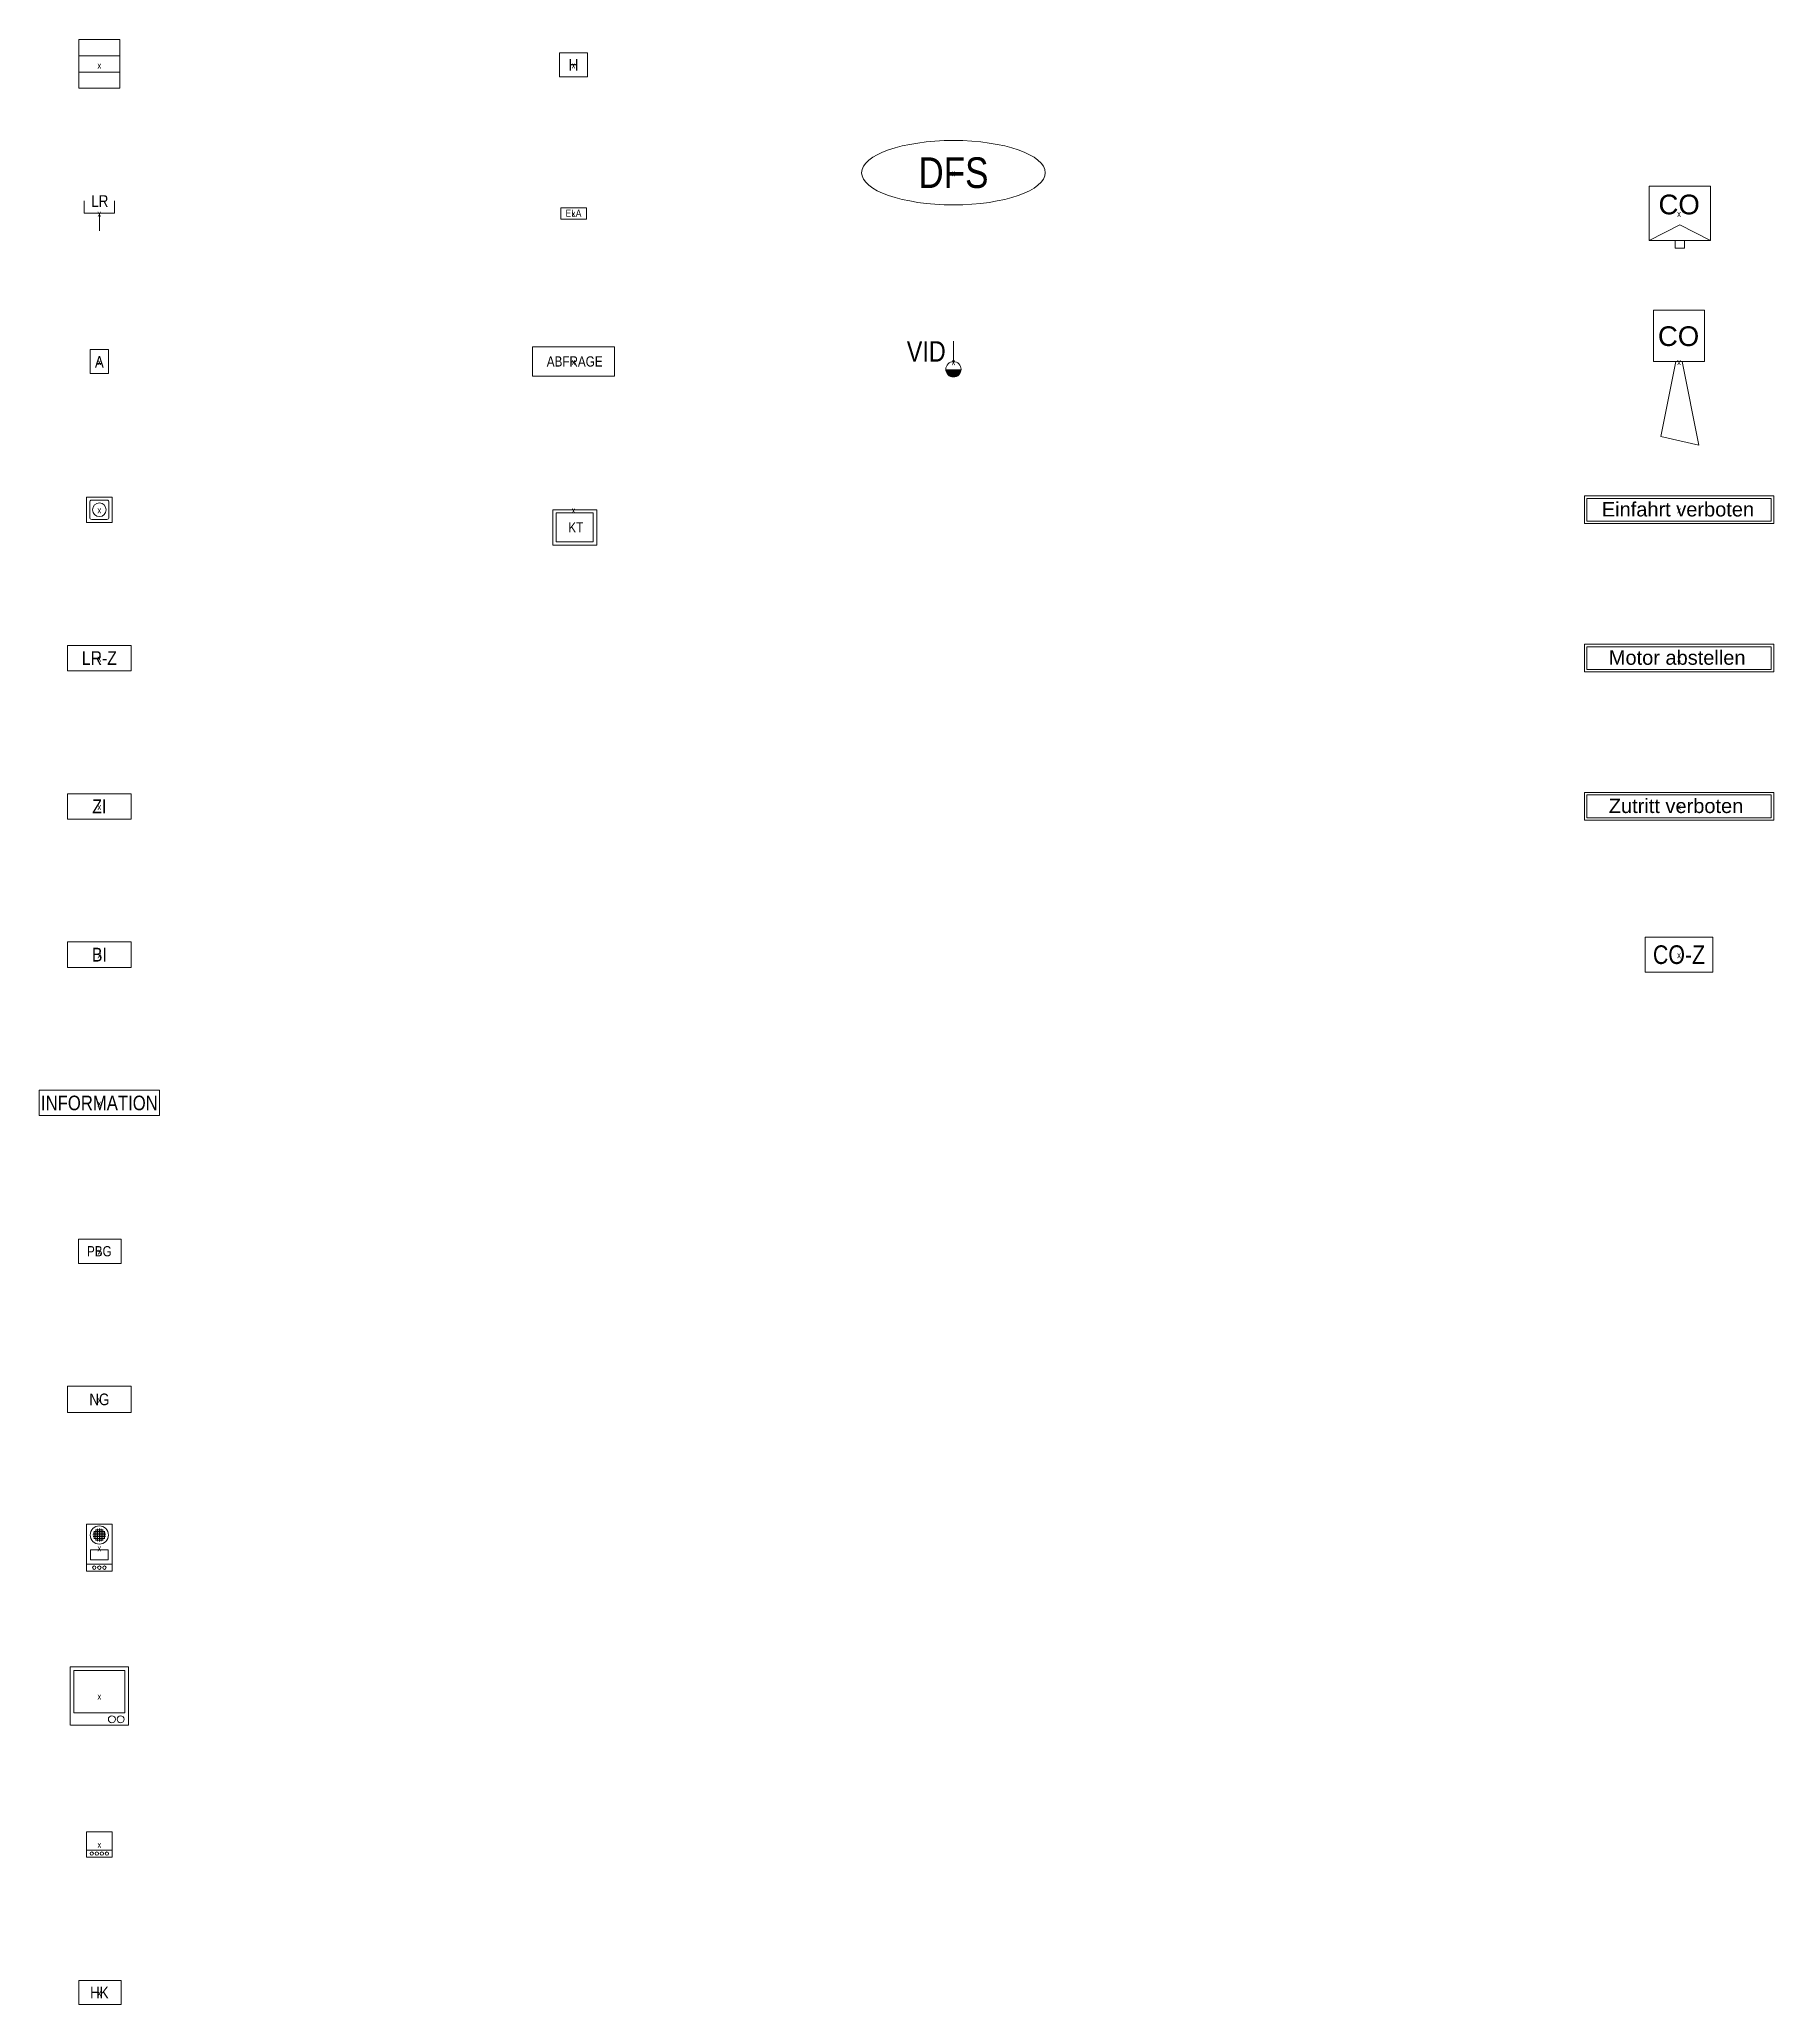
# Model space of a CAD drawing. Header units: metres. Extents: x -162 to 83385, y -62392 to -1971.
# Drawn here: x 38436 to 50342, y -35446 to -21955 of the extents above; entities that cross this region are included whole.
import ezdxf
from ezdxf.enums import TextEntityAlignment as Align

# ---------------------------------------------------------------- set-up
doc = ezdxf.new("R2010")
doc.units = ezdxf.units.M
doc.header["$LTSCALE"] = 0.5
for name, color, linetype, lineweight in [('ELIN_Attribut_01_Produkt_ID', 7, 'Continuous', 0), ('ELIN_Attribut_02_Stromkreis', 7, 'Continuous', 0), ('ELIN_Attribut_03_Verteilerbereich', 7, 'Continuous', 0), ('ELIN_Attribut_04_Montagehoehe', 7, 'Continuous', 0), ('ELIN_Attribut_05_Montageart', 7, 'Continuous', 0), ('ELIN_Attribut_06_Tuernummer', 7, 'Continuous', 0), ('ELIN_Attribut_07_Bemerkung', 7, 'Continuous', 0), ('ELIN_Attribut_08_Adresse', 7, 'Continuous', 0), ('ELIN_Attribut_10_AKZ1', 7, 'Continuous', 0), ('ELIN_Attribut_11_AKZ2', 7, 'Continuous', 0), ('ELIN_Attribut_12_Sonstiges1', 7, 'Continuous', 0), ('ELIN_Attribut_13_Sonstiges2', 7, 'Continuous', 0), ('ELIN_Attribut_14_Bauteil', 7, 'Continuous', 0), ('ELIN_Attribut_15_Ebene', 7, 'Continuous', 0), ('ELIN_Attribut_16_Raumnummer', 7, 'Continuous', 0), ('ELIN_Attribut_17_Raumname', 7, 'Continuous', 0), ('ELIN_Attribut_18_Montageabschnitt', 7, 'Continuous', 0), ('ELIN_Attribut_Basispunkt', 2, 'Continuous', 0), ('ELIN_Attribute_GEMOS', 11, 'Continuous', 0), ('ELIN_SWS_WA_CO Warnsysteme', 7, 'Continuous', 0), ('ELIN_SWS_WA_Kommunikationsterminal', 6, 'Continuous', 0), ('ELIN_SWS_WA_SI Lichtruf', 6, 'Continuous', 0), ('ELIN_SWS_WA_SI Personensuchanlage', 7, 'Continuous', 0)]:
    doc.layers.add(name, color=color, linetype=linetype, lineweight=lineweight)
doc.layers.get('0').off()
doc.styles.add('ARIAL', font='arial.ttf')
doc.styles.add('ARIAL_N', font='ARIALN.TTF')
doc.styles.add('ELIN_Attribute', font='isocp.shx', dxfattribs={"width": 0.8})

# ---------------------------------------------------------------- blocks, each defined once
blk = doc.blocks.new('ELIN_SWS_GRUPPENSIGNAL')
at = {"color": 0}
for p, q in [((140, 176), (-140, 176)), ((-140, 176), (-140, 64)), ((140, 64), (140, 176)), ((-140, -48), (-140, 64)), ((-140, 64), (140, 64)), ((140, 64), (140, -48)), ((-140, -48), (-140, -160)), ((140, -48), (-140, -48)), ((140, -48), (140, -160)), ((-140, -160), (140, -160))]:
    blk.add_line(p, q, dxfattribs=at)
at = {"layer": 'ELIN_Attribut_01_Produkt_ID', "style": 'ELIN_Attribute', "width": 0.8, "flags": 8}
blk.add_attdef('01_PRODUKT_ID', text='', height=150, dxfattribs=at).set_placement((0, -232, 0), align=Align.TOP_CENTER)
at = {"layer": 'ELIN_Attribut_02_Stromkreis', "style": 'ELIN_Attribute', "width": 0.8, "flags": 8}
blk.add_attdef('02_STROMKREIS', text='', height=150, dxfattribs=at).set_placement((0, 232, 0), align=Align.CENTER)
at = {"layer": 'ELIN_Attribut_03_Verteilerbereich', "style": 'ELIN_Attribute', "width": 0.8, "flags": 8}
blk.add_attdef('03_VERTEILERBEREICH', (198, -673, 0), '', height=125, dxfattribs=at)
at = {"layer": 'ELIN_Attribut_04_Montagehoehe', "style": 'ELIN_Attribute', "width": 0.8, "flags": 8}
blk.add_attdef('04_MONTAGEHOEHE', text='', height=125, dxfattribs=at).set_placement((-424, -55, 0), align=Align.RIGHT)
at = {"layer": 'ELIN_Attribut_05_Montageart', "style": 'ELIN_Attribute', "width": 0.8, "flags": 8}
blk.add_attdef('05_MONTAGEART', (400, -55, 0), '', height=125, dxfattribs=at)
at = {"layer": 'ELIN_Attribut_06_Tuernummer', "style": 'ELIN_Attribute', "width": 0.8, "flags": 8}
blk.add_attdef('06_TUERNUMMER', text='', height=125, dxfattribs=at).set_placement((-425, -255, 0), align=Align.RIGHT)
at = {"layer": 'ELIN_Attribut_07_Bemerkung', "style": 'ELIN_Attribute', "width": 0.8, "flags": 8}
blk.add_attdef('07_BEMERKUNG', (198, -845, 0), '', height=125, dxfattribs=at)
at = {"layer": 'ELIN_Attribut_08_Adresse', "style": 'ELIN_Attribute', "width": 0.8, "flags": 8}
blk.add_attdef('08_ADRESSE', (198, -1101, 0), '', height=125, dxfattribs=at)
at = {"layer": 'ELIN_Attribut_10_AKZ1', "style": 'ELIN_Attribute', "width": 0.8, "flags": 8}
blk.add_attdef('10_AKZ1', (196, -1467, 0), '', height=125, dxfattribs=at)
at = {"layer": 'ELIN_Attribut_11_AKZ2', "style": 'ELIN_Attribute', "width": 0.8, "flags": 8}
blk.add_attdef('11_AKZ2', (196, -1623, 0), '', height=125, dxfattribs=at)
at = {"layer": 'ELIN_Attribut_12_Sonstiges1', "style": 'ELIN_Attribute', "width": 0.8, "flags": 8}
blk.add_attdef('12_SONSTIGES1', (198, -2001, 0), '', height=125, dxfattribs=at)
at = {"layer": 'ELIN_Attribut_13_Sonstiges2', "style": 'ELIN_Attribute', "width": 0.8, "flags": 8}
blk.add_attdef('13_SONSTIGES2', (198, -2152, 0), '', height=125, dxfattribs=at)
at = {"layer": 'ELIN_Attribut_14_Bauteil', "style": 'ELIN_Attribute', "width": 0.8, "flags": 8}
blk.add_attdef('14_BAUTEIL', (198, -2971, 0), '', height=125, dxfattribs=at)
at = {"layer": 'ELIN_Attribut_15_Ebene', "style": 'ELIN_Attribute', "width": 0.8, "flags": 8}
blk.add_attdef('15_EBENE', (198, -3118, 0), '', height=125, dxfattribs=at)
at = {"layer": 'ELIN_Attribut_16_Raumnummer', "style": 'ELIN_Attribute', "width": 0.8, "flags": 8}
blk.add_attdef('16_RAUMNUMMER', (198, -3313, 0), '', height=125, dxfattribs=at)
at = {"layer": 'ELIN_Attribut_17_Raumname', "style": 'ELIN_Attribute', "width": 0.8, "flags": 8}
blk.add_attdef('17_RAUMNAME', (198, -3469, 0), '', height=125, dxfattribs=at)
at = {"layer": 'ELIN_Attribut_18_Montageabschnitt', "style": 'ELIN_Attribute', "width": 0.8, "flags": 8}
blk.add_attdef('18_MONTAGEABSCHNITT', (198, -3670, 0), '', height=125, dxfattribs=at)
at = {"layer": 'ELIN_Attribut_Basispunkt', "style": 'ELIN_Attribute', "width": 0.8, "flags": 8}
blk.add_attdef('Basispunkt', text='', height=50, dxfattribs=at).set_placement((0, 0), align=Align.MIDDLE)
at = {"layer": 'ELIN_Attribute_GEMOS', "style": 'ELIN_Attribute', "width": 0.6, "flags": 8}
for tag, p in [('G01_PRO02ID', (1620, 184)), ('G02_BEZEICHNUNG', (1620, -15, 0)), ('G03_DESCRIPTION', (1620, -204, 0)), ('G04_GEMOS-SYMBOL', (1624, -404, 0)), ('G05_GEMOS-TYP', (1624, -604, 0)), ('G06_ORTSKENNUNG', (1620, -804, 0)), ('G08_FREI1', (1620, -1004, 0)), ('G08_FREI2', (1620, -1204, 0))]:
    blk.add_attdef(tag, p, '', height=125, dxfattribs=at)
blk = doc.blocks.new('ELIN_SWS_ANSCHLUSSDOSE')
at = {"color": 0}
for p, q in [((-105, 0), (-105, 84)), ((105, 0), (-105, 0)), ((0, -122), (0, 0)), ((105, 84), (105, 0))]:
    blk.add_line(p, q, dxfattribs=at)
at = {"color": 0, "style": 'ARIAL_N'}
blk.add_text('LR', height=80.6, dxfattribs=at).set_placement((3, 83), align=Align.MIDDLE_CENTER)
at = {"layer": 'ELIN_Attribut_01_Produkt_ID', "style": 'ELIN_Attribute', "width": 0.8, "flags": 8}
blk.add_attdef('01_PRODUKT_ID', text='', height=150, dxfattribs=at).set_placement((0, -169, 0), align=Align.TOP_CENTER)
at = {"layer": 'ELIN_Attribut_02_Stromkreis', "style": 'ELIN_Attribute', "width": 0.8, "flags": 8}
blk.add_attdef('02_STROMKREIS', text='', height=150, dxfattribs=at).set_placement((0, 217, 0), align=Align.CENTER)
at = {"layer": 'ELIN_Attribut_03_Verteilerbereich', "style": 'ELIN_Attribute', "width": 0.8, "flags": 8}
blk.add_attdef('03_VERTEILERBEREICH', (198, -673, 0), '', height=125, dxfattribs=at)
at = {"layer": 'ELIN_Attribut_04_Montagehoehe', "style": 'ELIN_Attribute', "width": 0.8, "flags": 8}
blk.add_attdef('04_MONTAGEHOEHE', text='', height=125, dxfattribs=at).set_placement((-424, -55, 0), align=Align.RIGHT)
at = {"layer": 'ELIN_Attribut_05_Montageart', "style": 'ELIN_Attribute', "width": 0.8, "flags": 8}
blk.add_attdef('05_MONTAGEART', (400, -55, 0), '', height=125, dxfattribs=at)
at = {"layer": 'ELIN_Attribut_06_Tuernummer', "style": 'ELIN_Attribute', "width": 0.8, "flags": 8}
blk.add_attdef('06_TUERNUMMER', text='', height=125, dxfattribs=at).set_placement((-425, -255, 0), align=Align.RIGHT)
at = {"layer": 'ELIN_Attribut_07_Bemerkung', "style": 'ELIN_Attribute', "width": 0.8, "flags": 8}
blk.add_attdef('07_BEMERKUNG', (198, -845, 0), '', height=125, dxfattribs=at)
at = {"layer": 'ELIN_Attribut_08_Adresse', "style": 'ELIN_Attribute', "width": 0.8, "flags": 8}
blk.add_attdef('08_ADRESSE', (198, -1101, 0), '', height=125, dxfattribs=at)
at = {"layer": 'ELIN_Attribut_10_AKZ1', "style": 'ELIN_Attribute', "width": 0.8, "flags": 8}
blk.add_attdef('10_AKZ1', (196, -1467, 0), '', height=125, dxfattribs=at)
at = {"layer": 'ELIN_Attribut_11_AKZ2', "style": 'ELIN_Attribute', "width": 0.8, "flags": 8}
blk.add_attdef('11_AKZ2', (196, -1623, 0), '', height=125, dxfattribs=at)
at = {"layer": 'ELIN_Attribut_12_Sonstiges1', "style": 'ELIN_Attribute', "width": 0.8, "flags": 8}
blk.add_attdef('12_SONSTIGES1', (198, -2001, 0), '', height=125, dxfattribs=at)
at = {"layer": 'ELIN_Attribut_13_Sonstiges2', "style": 'ELIN_Attribute', "width": 0.8, "flags": 8}
blk.add_attdef('13_SONSTIGES2', (198, -2152, 0), '', height=125, dxfattribs=at)
at = {"layer": 'ELIN_Attribut_14_Bauteil', "style": 'ELIN_Attribute', "width": 0.8, "flags": 8}
blk.add_attdef('14_BAUTEIL', (198, -2971, 0), '', height=125, dxfattribs=at)
at = {"layer": 'ELIN_Attribut_15_Ebene', "style": 'ELIN_Attribute', "width": 0.8, "flags": 8}
blk.add_attdef('15_EBENE', (198, -3118, 0), '', height=125, dxfattribs=at)
at = {"layer": 'ELIN_Attribut_16_Raumnummer', "style": 'ELIN_Attribute', "width": 0.8, "flags": 8}
blk.add_attdef('16_RAUMNUMMER', (198, -3313, 0), '', height=125, dxfattribs=at)
at = {"layer": 'ELIN_Attribut_17_Raumname', "style": 'ELIN_Attribute', "width": 0.8, "flags": 8}
blk.add_attdef('17_RAUMNAME', (198, -3469, 0), '', height=125, dxfattribs=at)
at = {"layer": 'ELIN_Attribut_18_Montageabschnitt', "style": 'ELIN_Attribute', "width": 0.8, "flags": 8}
blk.add_attdef('18_MONTAGEABSCHNITT', (198, -3670, 0), '', height=125, dxfattribs=at)
at = {"layer": 'ELIN_Attribut_Basispunkt', "style": 'ELIN_Attribute', "width": 0.8, "flags": 8}
blk.add_attdef('Basispunkt', text='', height=50, dxfattribs=at).set_placement((0, 0), align=Align.MIDDLE)
at = {"layer": 'ELIN_Attribute_GEMOS', "style": 'ELIN_Attribute', "width": 0.6, "flags": 8}
for tag, p in [('G01_PRO02ID', (1620, 184)), ('G02_BEZEICHNUNG', (1620, -15, 0)), ('G03_DESCRIPTION', (1620, -204, 0)), ('G04_GEMOS-SYMBOL', (1624, -404, 0)), ('G05_GEMOS-TYP', (1624, -604, 0)), ('G06_ORTSKENNUNG', (1620, -804, 0)), ('G08_FREI1', (1620, -1004, 0)), ('G08_FREI2', (1620, -1204, 0))]:
    blk.add_attdef(tag, p, '', height=125, dxfattribs=at)
blk = doc.blocks.new('ELIN_SWS_ANSCHLUSSBLOCK')
at = {"color": 0}
for p, q in [((-63, 83), (63, 83)), ((-63, -83), (-63, 83)), ((63, 83), (63, -83)), ((63, -83), (-63, -83))]:
    blk.add_line(p, q, dxfattribs=at)
at = {"color": 0, "style": 'ARIAL_N'}
blk.add_text('A', height=80, dxfattribs=at).set_placement((0, -3), align=Align.MIDDLE_CENTER)
at = {"layer": 'ELIN_Attribut_01_Produkt_ID', "style": 'ELIN_Attribute', "width": 0.8, "flags": 8}
blk.add_attdef('01_PRODUKT_ID', text='', height=150, dxfattribs=at).set_placement((0, -169, 0), align=Align.TOP_CENTER)
at = {"layer": 'ELIN_Attribut_02_Stromkreis', "style": 'ELIN_Attribute', "width": 0.8, "flags": 8}
blk.add_attdef('02_STROMKREIS', text='', height=150, dxfattribs=at).set_placement((0, 150, 0), align=Align.CENTER)
at = {"layer": 'ELIN_Attribut_03_Verteilerbereich', "style": 'ELIN_Attribute', "width": 0.8, "flags": 8}
blk.add_attdef('03_VERTEILERBEREICH', (198, -673, 0), '', height=125, dxfattribs=at)
at = {"layer": 'ELIN_Attribut_04_Montagehoehe', "style": 'ELIN_Attribute', "width": 0.8, "flags": 8}
blk.add_attdef('04_MONTAGEHOEHE', text='', height=125, dxfattribs=at).set_placement((-424, -55, 0), align=Align.RIGHT)
at = {"layer": 'ELIN_Attribut_05_Montageart', "style": 'ELIN_Attribute', "width": 0.8, "flags": 8}
blk.add_attdef('05_MONTAGEART', (400, -55, 0), '', height=125, dxfattribs=at)
at = {"layer": 'ELIN_Attribut_06_Tuernummer', "style": 'ELIN_Attribute', "width": 0.8, "flags": 8}
blk.add_attdef('06_TUERNUMMER', text='', height=125, dxfattribs=at).set_placement((-425, -255, 0), align=Align.RIGHT)
at = {"layer": 'ELIN_Attribut_07_Bemerkung', "style": 'ELIN_Attribute', "width": 0.8, "flags": 8}
blk.add_attdef('07_BEMERKUNG', (198, -845, 0), '', height=125, dxfattribs=at)
at = {"layer": 'ELIN_Attribut_08_Adresse', "style": 'ELIN_Attribute', "width": 0.8, "flags": 8}
blk.add_attdef('08_ADRESSE', (198, -1101, 0), '', height=125, dxfattribs=at)
at = {"layer": 'ELIN_Attribut_10_AKZ1', "style": 'ELIN_Attribute', "width": 0.8, "flags": 8}
blk.add_attdef('10_AKZ1', (196, -1467, 0), '', height=125, dxfattribs=at)
at = {"layer": 'ELIN_Attribut_11_AKZ2', "style": 'ELIN_Attribute', "width": 0.8, "flags": 8}
blk.add_attdef('11_AKZ2', (196, -1623, 0), '', height=125, dxfattribs=at)
at = {"layer": 'ELIN_Attribut_12_Sonstiges1', "style": 'ELIN_Attribute', "width": 0.8, "flags": 8}
blk.add_attdef('12_SONSTIGES1', (198, -2001, 0), '', height=125, dxfattribs=at)
at = {"layer": 'ELIN_Attribut_13_Sonstiges2', "style": 'ELIN_Attribute', "width": 0.8, "flags": 8}
blk.add_attdef('13_SONSTIGES2', (198, -2152, 0), '', height=125, dxfattribs=at)
at = {"layer": 'ELIN_Attribut_14_Bauteil', "style": 'ELIN_Attribute', "width": 0.8, "flags": 8}
blk.add_attdef('14_BAUTEIL', (198, -2971, 0), '', height=125, dxfattribs=at)
at = {"layer": 'ELIN_Attribut_15_Ebene', "style": 'ELIN_Attribute', "width": 0.8, "flags": 8}
blk.add_attdef('15_EBENE', (198, -3118, 0), '', height=125, dxfattribs=at)
at = {"layer": 'ELIN_Attribut_16_Raumnummer', "style": 'ELIN_Attribute', "width": 0.8, "flags": 8}
blk.add_attdef('16_RAUMNUMMER', (198, -3313, 0), '', height=125, dxfattribs=at)
at = {"layer": 'ELIN_Attribut_17_Raumname', "style": 'ELIN_Attribute', "width": 0.8, "flags": 8}
blk.add_attdef('17_RAUMNAME', (198, -3469, 0), '', height=125, dxfattribs=at)
at = {"layer": 'ELIN_Attribut_18_Montageabschnitt', "style": 'ELIN_Attribute', "width": 0.8, "flags": 8}
blk.add_attdef('18_MONTAGEABSCHNITT', (198, -3670, 0), '', height=125, dxfattribs=at)
at = {"layer": 'ELIN_Attribut_Basispunkt', "style": 'ELIN_Attribute', "width": 0.8, "flags": 8}
blk.add_attdef('Basispunkt', text='', height=50, dxfattribs=at).set_placement((0, 0), align=Align.MIDDLE)
at = {"layer": 'ELIN_Attribute_GEMOS', "style": 'ELIN_Attribute', "width": 0.6, "flags": 8}
for tag, p in [('G01_PRO02ID', (1620, 184)), ('G02_BEZEICHNUNG', (1620, -15, 0)), ('G03_DESCRIPTION', (1620, -204, 0)), ('G04_GEMOS-SYMBOL', (1624, -404, 0)), ('G05_GEMOS-TYP', (1624, -604, 0)), ('G06_ORTSKENNUNG', (1620, -804, 0)), ('G08_FREI1', (1620, -1004, 0)), ('G08_FREI2', (1620, -1204, 0))]:
    blk.add_attdef(tag, p, '', height=125, dxfattribs=at)
blk = doc.blocks.new('ELIN_SWS_PROGRAMMWAHlLSCHALTER')
at = {"color": 0}
for p, q in [((87, 87), (-87, 87)), ((-87, -87), (-87, 87)), ((-66, 52), (-66, -52)), ((52, 66), (-52, 66)), ((66, -52), (66, 52)), ((87, -87), (87, 87)), ((87, -87), (-87, -87)), ((-52, -66), (52, -66))]:
    blk.add_line(p, q, dxfattribs=at)
for centre, major_axis, start_param, end_param in [((-52, 52), (9.9, -9.9), 2.356194, 3.926991), ((0, 0), (33.3, 33.3), -0.785398, 5.497787), ((52, 52), (9.9, 9.9), -0.785398, 0.785398), ((-52, -52), (9.9, 9.9), 2.356194, 3.926991), ((52, -52), (9.9, -9.9), 5.497787, 7.068583)]:
    blk.add_ellipse(centre, major_axis=major_axis, ratio=1, start_param=start_param, end_param=end_param, dxfattribs=at)
at = {"layer": 'ELIN_Attribut_01_Produkt_ID', "style": 'ELIN_Attribute', "width": 0.8, "flags": 8}
blk.add_attdef('01_PRODUKT_ID', text='', height=150, dxfattribs=at).set_placement((0, -169, 0), align=Align.TOP_CENTER)
at = {"layer": 'ELIN_Attribut_02_Stromkreis', "style": 'ELIN_Attribute', "width": 0.8, "flags": 8}
blk.add_attdef('02_STROMKREIS', text='', height=150, dxfattribs=at).set_placement((0, 150, 0), align=Align.CENTER)
at = {"layer": 'ELIN_Attribut_03_Verteilerbereich', "style": 'ELIN_Attribute', "width": 0.8, "flags": 8}
blk.add_attdef('03_VERTEILERBEREICH', (198, -673, 0), '', height=125, dxfattribs=at)
at = {"layer": 'ELIN_Attribut_04_Montagehoehe', "style": 'ELIN_Attribute', "width": 0.8, "flags": 8}
blk.add_attdef('04_MONTAGEHOEHE', text='', height=125, dxfattribs=at).set_placement((-424, -55, 0), align=Align.RIGHT)
at = {"layer": 'ELIN_Attribut_05_Montageart', "style": 'ELIN_Attribute', "width": 0.8, "flags": 8}
blk.add_attdef('05_MONTAGEART', (400, -55, 0), '', height=125, dxfattribs=at)
at = {"layer": 'ELIN_Attribut_06_Tuernummer', "style": 'ELIN_Attribute', "width": 0.8, "flags": 8}
blk.add_attdef('06_TUERNUMMER', text='', height=125, dxfattribs=at).set_placement((-425, -255, 0), align=Align.RIGHT)
at = {"layer": 'ELIN_Attribut_07_Bemerkung', "style": 'ELIN_Attribute', "width": 0.8, "flags": 8}
blk.add_attdef('07_BEMERKUNG', (198, -845, 0), '', height=125, dxfattribs=at)
at = {"layer": 'ELIN_Attribut_08_Adresse', "style": 'ELIN_Attribute', "width": 0.8, "flags": 8}
blk.add_attdef('08_ADRESSE', (198, -1101, 0), '', height=125, dxfattribs=at)
at = {"layer": 'ELIN_Attribut_10_AKZ1', "style": 'ELIN_Attribute', "width": 0.8, "flags": 8}
blk.add_attdef('10_AKZ1', (196, -1467, 0), '', height=125, dxfattribs=at)
at = {"layer": 'ELIN_Attribut_11_AKZ2', "style": 'ELIN_Attribute', "width": 0.8, "flags": 8}
blk.add_attdef('11_AKZ2', (196, -1623, 0), '', height=125, dxfattribs=at)
at = {"layer": 'ELIN_Attribut_12_Sonstiges1', "style": 'ELIN_Attribute', "width": 0.8, "flags": 8}
blk.add_attdef('12_SONSTIGES1', (198, -2001, 0), '', height=125, dxfattribs=at)
at = {"layer": 'ELIN_Attribut_13_Sonstiges2', "style": 'ELIN_Attribute', "width": 0.8, "flags": 8}
blk.add_attdef('13_SONSTIGES2', (198, -2152, 0), '', height=125, dxfattribs=at)
at = {"layer": 'ELIN_Attribut_14_Bauteil', "style": 'ELIN_Attribute', "width": 0.8, "flags": 8}
blk.add_attdef('14_BAUTEIL', (198, -2971, 0), '', height=125, dxfattribs=at)
at = {"layer": 'ELIN_Attribut_15_Ebene', "style": 'ELIN_Attribute', "width": 0.8, "flags": 8}
blk.add_attdef('15_EBENE', (198, -3118, 0), '', height=125, dxfattribs=at)
at = {"layer": 'ELIN_Attribut_16_Raumnummer', "style": 'ELIN_Attribute', "width": 0.8, "flags": 8}
blk.add_attdef('16_RAUMNUMMER', (198, -3313, 0), '', height=125, dxfattribs=at)
at = {"layer": 'ELIN_Attribut_17_Raumname', "style": 'ELIN_Attribute', "width": 0.8, "flags": 8}
blk.add_attdef('17_RAUMNAME', (198, -3469, 0), '', height=125, dxfattribs=at)
at = {"layer": 'ELIN_Attribut_18_Montageabschnitt', "style": 'ELIN_Attribute', "width": 0.8, "flags": 8}
blk.add_attdef('18_MONTAGEABSCHNITT', (198, -3670, 0), '', height=125, dxfattribs=at)
at = {"layer": 'ELIN_Attribut_Basispunkt', "style": 'ELIN_Attribute', "width": 0.8, "flags": 8}
blk.add_attdef('Basispunkt', text='', height=50, dxfattribs=at).set_placement((0, 0), align=Align.MIDDLE)
at = {"layer": 'ELIN_Attribute_GEMOS', "style": 'ELIN_Attribute', "width": 0.6, "flags": 8}
for tag, p in [('G01_PRO02ID', (1620, 184)), ('G02_BEZEICHNUNG', (1620, -15, 0)), ('G03_DESCRIPTION', (1620, -204, 0)), ('G04_GEMOS-SYMBOL', (1624, -404, 0)), ('G05_GEMOS-TYP', (1624, -604, 0)), ('G06_ORTSKENNUNG', (1620, -804, 0)), ('G08_FREI1', (1620, -1004, 0)), ('G08_FREI2', (1620, -1204, 0))]:
    blk.add_attdef(tag, p, '', height=125, dxfattribs=at)
blk = doc.blocks.new('ELIN_SWS_SI ZENTRALE')
at = {"color": 0}
for p, q in [((-219, -88), (-219, 87)), ((-219, 87), (219, 87)), ((219, 87), (219, -88)), ((219, -88), (-219, -88))]:
    blk.add_line(p, q, dxfattribs=at)
at = {"color": 0, "style": 'ARIAL_N'}
blk.add_text('LR-Z', height=94.5, dxfattribs=at).set_placement((0, 0), align=Align.MIDDLE_CENTER)
at = {"layer": 'ELIN_Attribut_01_Produkt_ID', "style": 'ELIN_Attribute', "width": 0.8, "flags": 8}
blk.add_attdef('01_PRODUKT_ID', text='', height=150, dxfattribs=at).set_placement((0, -169, 0), align=Align.TOP_CENTER)
at = {"layer": 'ELIN_Attribut_02_Stromkreis', "style": 'ELIN_Attribute', "width": 0.8, "flags": 8}
blk.add_attdef('02_STROMKREIS', text='', height=150, dxfattribs=at).set_placement((0, 150, 0), align=Align.CENTER)
at = {"layer": 'ELIN_Attribut_03_Verteilerbereich', "style": 'ELIN_Attribute', "width": 0.8, "flags": 8}
blk.add_attdef('03_VERTEILERBEREICH', (198, -673, 0), '', height=125, dxfattribs=at)
at = {"layer": 'ELIN_Attribut_04_Montagehoehe', "style": 'ELIN_Attribute', "width": 0.8, "flags": 8}
blk.add_attdef('04_MONTAGEHOEHE', text='', height=125, dxfattribs=at).set_placement((-424, -55, 0), align=Align.RIGHT)
at = {"layer": 'ELIN_Attribut_05_Montageart', "style": 'ELIN_Attribute', "width": 0.8, "flags": 8}
blk.add_attdef('05_MONTAGEART', (400, -55, 0), '', height=125, dxfattribs=at)
at = {"layer": 'ELIN_Attribut_06_Tuernummer', "style": 'ELIN_Attribute', "width": 0.8, "flags": 8}
blk.add_attdef('06_TUERNUMMER', text='', height=125, dxfattribs=at).set_placement((-425, -255, 0), align=Align.RIGHT)
at = {"layer": 'ELIN_Attribut_07_Bemerkung', "style": 'ELIN_Attribute', "width": 0.8, "flags": 8}
blk.add_attdef('07_BEMERKUNG', (198, -845, 0), '', height=125, dxfattribs=at)
at = {"layer": 'ELIN_Attribut_08_Adresse', "style": 'ELIN_Attribute', "width": 0.8, "flags": 8}
blk.add_attdef('08_ADRESSE', (198, -1101, 0), '', height=125, dxfattribs=at)
at = {"layer": 'ELIN_Attribut_10_AKZ1', "style": 'ELIN_Attribute', "width": 0.8, "flags": 8}
blk.add_attdef('10_AKZ1', (196, -1467, 0), '', height=125, dxfattribs=at)
at = {"layer": 'ELIN_Attribut_11_AKZ2', "style": 'ELIN_Attribute', "width": 0.8, "flags": 8}
blk.add_attdef('11_AKZ2', (196, -1623, 0), '', height=125, dxfattribs=at)
at = {"layer": 'ELIN_Attribut_12_Sonstiges1', "style": 'ELIN_Attribute', "width": 0.8, "flags": 8}
blk.add_attdef('12_SONSTIGES1', (198, -2001, 0), '', height=125, dxfattribs=at)
at = {"layer": 'ELIN_Attribut_13_Sonstiges2', "style": 'ELIN_Attribute', "width": 0.8, "flags": 8}
blk.add_attdef('13_SONSTIGES2', (198, -2152, 0), '', height=125, dxfattribs=at)
at = {"layer": 'ELIN_Attribut_14_Bauteil', "style": 'ELIN_Attribute', "width": 0.8, "flags": 8}
blk.add_attdef('14_BAUTEIL', (198, -2971, 0), '', height=125, dxfattribs=at)
at = {"layer": 'ELIN_Attribut_15_Ebene', "style": 'ELIN_Attribute', "width": 0.8, "flags": 8}
blk.add_attdef('15_EBENE', (198, -3118, 0), '', height=125, dxfattribs=at)
at = {"layer": 'ELIN_Attribut_16_Raumnummer', "style": 'ELIN_Attribute', "width": 0.8, "flags": 8}
blk.add_attdef('16_RAUMNUMMER', (198, -3313, 0), '', height=125, dxfattribs=at)
at = {"layer": 'ELIN_Attribut_17_Raumname', "style": 'ELIN_Attribute', "width": 0.8, "flags": 8}
blk.add_attdef('17_RAUMNAME', (198, -3469, 0), '', height=125, dxfattribs=at)
at = {"layer": 'ELIN_Attribut_18_Montageabschnitt', "style": 'ELIN_Attribute', "width": 0.8, "flags": 8}
blk.add_attdef('18_MONTAGEABSCHNITT', (198, -3670, 0), '', height=125, dxfattribs=at)
at = {"layer": 'ELIN_Attribut_Basispunkt', "style": 'ELIN_Attribute', "width": 0.8, "flags": 8}
blk.add_attdef('Basispunkt', text='', height=50, dxfattribs=at).set_placement((0, 0), align=Align.MIDDLE)
at = {"layer": 'ELIN_Attribute_GEMOS', "style": 'ELIN_Attribute', "width": 0.6, "flags": 8}
for tag, p in [('G01_PRO02ID', (1620, 184)), ('G02_BEZEICHNUNG', (1620, -15, 0)), ('G03_DESCRIPTION', (1620, -204, 0)), ('G04_GEMOS-SYMBOL', (1624, -404, 0)), ('G05_GEMOS-TYP', (1624, -604, 0)), ('G06_ORTSKENNUNG', (1620, -804, 0)), ('G08_FREI1', (1620, -1004, 0)), ('G08_FREI2', (1620, -1204, 0))]:
    blk.add_attdef(tag, p, '', height=125, dxfattribs=at)
blk = doc.blocks.new('ELIN_SWS_ZENTRALINTERFACE')
at = {"color": 0}
for p, q in [((-219, -88), (-219, 87)), ((-219, 87), (219, 87)), ((219, 87), (219, -88)), ((219, -88), (-219, -88))]:
    blk.add_line(p, q, dxfattribs=at)
at = {"color": 0, "style": 'ARIAL_N'}
blk.add_text('ZI', height=94.5, dxfattribs=at).set_placement((0, 0), align=Align.MIDDLE_CENTER)
at = {"layer": 'ELIN_Attribut_01_Produkt_ID', "style": 'ELIN_Attribute', "width": 0.8, "flags": 8}
blk.add_attdef('01_PRODUKT_ID', text='', height=150, dxfattribs=at).set_placement((0, -169, 0), align=Align.TOP_CENTER)
at = {"layer": 'ELIN_Attribut_02_Stromkreis', "style": 'ELIN_Attribute', "width": 0.8, "flags": 8}
blk.add_attdef('02_STROMKREIS', text='', height=150, dxfattribs=at).set_placement((0, 150, 0), align=Align.CENTER)
at = {"layer": 'ELIN_Attribut_03_Verteilerbereich', "style": 'ELIN_Attribute', "width": 0.8, "flags": 8}
blk.add_attdef('03_VERTEILERBEREICH', (198, -673, 0), '', height=125, dxfattribs=at)
at = {"layer": 'ELIN_Attribut_04_Montagehoehe', "style": 'ELIN_Attribute', "width": 0.8, "flags": 8}
blk.add_attdef('04_MONTAGEHOEHE', text='', height=125, dxfattribs=at).set_placement((-424, -55, 0), align=Align.RIGHT)
at = {"layer": 'ELIN_Attribut_05_Montageart', "style": 'ELIN_Attribute', "width": 0.8, "flags": 8}
blk.add_attdef('05_MONTAGEART', (400, -55, 0), '', height=125, dxfattribs=at)
at = {"layer": 'ELIN_Attribut_06_Tuernummer', "style": 'ELIN_Attribute', "width": 0.8, "flags": 8}
blk.add_attdef('06_TUERNUMMER', text='', height=125, dxfattribs=at).set_placement((-425, -255, 0), align=Align.RIGHT)
at = {"layer": 'ELIN_Attribut_07_Bemerkung', "style": 'ELIN_Attribute', "width": 0.8, "flags": 8}
blk.add_attdef('07_BEMERKUNG', (198, -845, 0), '', height=125, dxfattribs=at)
at = {"layer": 'ELIN_Attribut_08_Adresse', "style": 'ELIN_Attribute', "width": 0.8, "flags": 8}
blk.add_attdef('08_ADRESSE', (198, -1101, 0), '', height=125, dxfattribs=at)
at = {"layer": 'ELIN_Attribut_10_AKZ1', "style": 'ELIN_Attribute', "width": 0.8, "flags": 8}
blk.add_attdef('10_AKZ1', (196, -1467, 0), '', height=125, dxfattribs=at)
at = {"layer": 'ELIN_Attribut_11_AKZ2', "style": 'ELIN_Attribute', "width": 0.8, "flags": 8}
blk.add_attdef('11_AKZ2', (196, -1623, 0), '', height=125, dxfattribs=at)
at = {"layer": 'ELIN_Attribut_12_Sonstiges1', "style": 'ELIN_Attribute', "width": 0.8, "flags": 8}
blk.add_attdef('12_SONSTIGES1', (198, -2001, 0), '', height=125, dxfattribs=at)
at = {"layer": 'ELIN_Attribut_13_Sonstiges2', "style": 'ELIN_Attribute', "width": 0.8, "flags": 8}
blk.add_attdef('13_SONSTIGES2', (198, -2152, 0), '', height=125, dxfattribs=at)
at = {"layer": 'ELIN_Attribut_14_Bauteil', "style": 'ELIN_Attribute', "width": 0.8, "flags": 8}
blk.add_attdef('14_BAUTEIL', (198, -2971, 0), '', height=125, dxfattribs=at)
at = {"layer": 'ELIN_Attribut_15_Ebene', "style": 'ELIN_Attribute', "width": 0.8, "flags": 8}
blk.add_attdef('15_EBENE', (198, -3118, 0), '', height=125, dxfattribs=at)
at = {"layer": 'ELIN_Attribut_16_Raumnummer', "style": 'ELIN_Attribute', "width": 0.8, "flags": 8}
blk.add_attdef('16_RAUMNUMMER', (198, -3313, 0), '', height=125, dxfattribs=at)
at = {"layer": 'ELIN_Attribut_17_Raumname', "style": 'ELIN_Attribute', "width": 0.8, "flags": 8}
blk.add_attdef('17_RAUMNAME', (198, -3469, 0), '', height=125, dxfattribs=at)
at = {"layer": 'ELIN_Attribut_18_Montageabschnitt', "style": 'ELIN_Attribute', "width": 0.8, "flags": 8}
blk.add_attdef('18_MONTAGEABSCHNITT', (198, -3670, 0), '', height=125, dxfattribs=at)
at = {"layer": 'ELIN_Attribut_Basispunkt', "style": 'ELIN_Attribute', "width": 0.8, "flags": 8}
blk.add_attdef('Basispunkt', text='', height=50, dxfattribs=at).set_placement((0, 0), align=Align.MIDDLE)
at = {"layer": 'ELIN_Attribute_GEMOS', "style": 'ELIN_Attribute', "width": 0.6, "flags": 8}
for tag, p in [('G01_PRO02ID', (1620, 184)), ('G02_BEZEICHNUNG', (1620, -15, 0)), ('G03_DESCRIPTION', (1620, -204, 0)), ('G04_GEMOS-SYMBOL', (1624, -404, 0)), ('G05_GEMOS-TYP', (1624, -604, 0)), ('G06_ORTSKENNUNG', (1620, -804, 0)), ('G08_FREI1', (1620, -1004, 0)), ('G08_FREI2', (1620, -1204, 0))]:
    blk.add_attdef(tag, p, '', height=125, dxfattribs=at)
blk = doc.blocks.new('ELIN_SWS_BUSINTERFACE')
at = {"color": 0}
for p, q in [((-219, -88), (-219, 87)), ((-219, 87), (219, 87)), ((219, 87), (219, -88)), ((219, -88), (-219, -88))]:
    blk.add_line(p, q, dxfattribs=at)
at = {"color": 0, "style": 'ARIAL_N'}
blk.add_text('BI', height=94.5, dxfattribs=at).set_placement((0, 0), align=Align.MIDDLE_CENTER)
at = {"layer": 'ELIN_Attribut_01_Produkt_ID', "style": 'ELIN_Attribute', "width": 0.8, "flags": 8}
blk.add_attdef('01_PRODUKT_ID', text='', height=150, dxfattribs=at).set_placement((0, -169, 0), align=Align.TOP_CENTER)
at = {"layer": 'ELIN_Attribut_02_Stromkreis', "style": 'ELIN_Attribute', "width": 0.8, "flags": 8}
blk.add_attdef('02_STROMKREIS', text='', height=150, dxfattribs=at).set_placement((0, 150, 0), align=Align.CENTER)
at = {"layer": 'ELIN_Attribut_03_Verteilerbereich', "style": 'ELIN_Attribute', "width": 0.8, "flags": 8}
blk.add_attdef('03_VERTEILERBEREICH', (198, -673, 0), '', height=125, dxfattribs=at)
at = {"layer": 'ELIN_Attribut_04_Montagehoehe', "style": 'ELIN_Attribute', "width": 0.8, "flags": 8}
blk.add_attdef('04_MONTAGEHOEHE', text='', height=125, dxfattribs=at).set_placement((-424, -55, 0), align=Align.RIGHT)
at = {"layer": 'ELIN_Attribut_05_Montageart', "style": 'ELIN_Attribute', "width": 0.8, "flags": 8}
blk.add_attdef('05_MONTAGEART', (400, -55, 0), '', height=125, dxfattribs=at)
at = {"layer": 'ELIN_Attribut_06_Tuernummer', "style": 'ELIN_Attribute', "width": 0.8, "flags": 8}
blk.add_attdef('06_TUERNUMMER', text='', height=125, dxfattribs=at).set_placement((-425, -255, 0), align=Align.RIGHT)
at = {"layer": 'ELIN_Attribut_07_Bemerkung', "style": 'ELIN_Attribute', "width": 0.8, "flags": 8}
blk.add_attdef('07_BEMERKUNG', (198, -845, 0), '', height=125, dxfattribs=at)
at = {"layer": 'ELIN_Attribut_08_Adresse', "style": 'ELIN_Attribute', "width": 0.8, "flags": 8}
blk.add_attdef('08_ADRESSE', (198, -1101, 0), '', height=125, dxfattribs=at)
at = {"layer": 'ELIN_Attribut_10_AKZ1', "style": 'ELIN_Attribute', "width": 0.8, "flags": 8}
blk.add_attdef('10_AKZ1', (196, -1467, 0), '', height=125, dxfattribs=at)
at = {"layer": 'ELIN_Attribut_11_AKZ2', "style": 'ELIN_Attribute', "width": 0.8, "flags": 8}
blk.add_attdef('11_AKZ2', (196, -1623, 0), '', height=125, dxfattribs=at)
at = {"layer": 'ELIN_Attribut_12_Sonstiges1', "style": 'ELIN_Attribute', "width": 0.8, "flags": 8}
blk.add_attdef('12_SONSTIGES1', (198, -2001, 0), '', height=125, dxfattribs=at)
at = {"layer": 'ELIN_Attribut_13_Sonstiges2', "style": 'ELIN_Attribute', "width": 0.8, "flags": 8}
blk.add_attdef('13_SONSTIGES2', (198, -2152, 0), '', height=125, dxfattribs=at)
at = {"layer": 'ELIN_Attribut_14_Bauteil', "style": 'ELIN_Attribute', "width": 0.8, "flags": 8}
blk.add_attdef('14_BAUTEIL', (198, -2971, 0), '', height=125, dxfattribs=at)
at = {"layer": 'ELIN_Attribut_15_Ebene', "style": 'ELIN_Attribute', "width": 0.8, "flags": 8}
blk.add_attdef('15_EBENE', (198, -3118, 0), '', height=125, dxfattribs=at)
at = {"layer": 'ELIN_Attribut_16_Raumnummer', "style": 'ELIN_Attribute', "width": 0.8, "flags": 8}
blk.add_attdef('16_RAUMNUMMER', (198, -3313, 0), '', height=125, dxfattribs=at)
at = {"layer": 'ELIN_Attribut_17_Raumname', "style": 'ELIN_Attribute', "width": 0.8, "flags": 8}
blk.add_attdef('17_RAUMNAME', (198, -3469, 0), '', height=125, dxfattribs=at)
at = {"layer": 'ELIN_Attribut_18_Montageabschnitt', "style": 'ELIN_Attribute', "width": 0.8, "flags": 8}
blk.add_attdef('18_MONTAGEABSCHNITT', (198, -3670, 0), '', height=125, dxfattribs=at)
at = {"layer": 'ELIN_Attribut_Basispunkt', "style": 'ELIN_Attribute', "width": 0.8, "flags": 8}
blk.add_attdef('Basispunkt', text='', height=50, dxfattribs=at).set_placement((0, 0), align=Align.MIDDLE)
at = {"layer": 'ELIN_Attribute_GEMOS', "style": 'ELIN_Attribute', "width": 0.6, "flags": 8}
for tag, p in [('G01_PRO02ID', (1620, 184)), ('G02_BEZEICHNUNG', (1620, -15, 0)), ('G03_DESCRIPTION', (1620, -204, 0)), ('G04_GEMOS-SYMBOL', (1624, -404, 0)), ('G05_GEMOS-TYP', (1624, -604, 0)), ('G06_ORTSKENNUNG', (1620, -804, 0)), ('G08_FREI1', (1620, -1004, 0)), ('G08_FREI2', (1620, -1204, 0))]:
    blk.add_attdef(tag, p, '', height=125, dxfattribs=at)
blk = doc.blocks.new('ELIN_SWS_INFORMATIONSDISPLAY')
at = {"color": 0}
for p, q in [((-412, 87), (412, 87)), ((-412, -87), (-412, 87)), ((412, 87), (412, -87)), ((412, -87), (-412, -87))]:
    blk.add_line(p, q, dxfattribs=at)
at = {"color": 0, "style": 'ARIAL_N'}
blk.add_text('INFORMATION', height=100, dxfattribs=at).set_placement((0, 0), align=Align.MIDDLE)
at = {"layer": 'ELIN_Attribut_01_Produkt_ID', "style": 'ELIN_Attribute', "width": 0.8, "flags": 8}
blk.add_attdef('01_PRODUKT_ID', text='', height=150, dxfattribs=at).set_placement((0, -169, 0), align=Align.TOP_CENTER)
at = {"layer": 'ELIN_Attribut_02_Stromkreis', "style": 'ELIN_Attribute', "width": 0.8, "flags": 8}
blk.add_attdef('02_STROMKREIS', text='', height=150, dxfattribs=at).set_placement((0, 150, 0), align=Align.CENTER)
at = {"layer": 'ELIN_Attribut_03_Verteilerbereich', "style": 'ELIN_Attribute', "width": 0.8, "flags": 8}
blk.add_attdef('03_VERTEILERBEREICH', (198, -673, 0), '', height=125, dxfattribs=at)
at = {"layer": 'ELIN_Attribut_04_Montagehoehe', "style": 'ELIN_Attribute', "width": 0.8, "flags": 8}
blk.add_attdef('04_MONTAGEHOEHE', text='', height=125, dxfattribs=at).set_placement((-574, -55, 0), align=Align.RIGHT)
at = {"layer": 'ELIN_Attribut_05_Montageart', "style": 'ELIN_Attribute', "width": 0.8, "flags": 8}
blk.add_attdef('05_MONTAGEART', (540, -55, 0), '', height=125, dxfattribs=at)
at = {"layer": 'ELIN_Attribut_06_Tuernummer', "style": 'ELIN_Attribute', "width": 0.8, "flags": 8}
blk.add_attdef('06_TUERNUMMER', text='', height=125, dxfattribs=at).set_placement((-574, -255, 0), align=Align.RIGHT)
at = {"layer": 'ELIN_Attribut_07_Bemerkung', "style": 'ELIN_Attribute', "width": 0.8, "flags": 8}
blk.add_attdef('07_BEMERKUNG', (198, -845, 0), '', height=125, dxfattribs=at)
at = {"layer": 'ELIN_Attribut_08_Adresse', "style": 'ELIN_Attribute', "width": 0.8, "flags": 8}
blk.add_attdef('08_ADRESSE', (198, -1101, 0), '', height=125, dxfattribs=at)
at = {"layer": 'ELIN_Attribut_10_AKZ1', "style": 'ELIN_Attribute', "width": 0.8, "flags": 8}
blk.add_attdef('10_AKZ1', (196, -1467, 0), '', height=125, dxfattribs=at)
at = {"layer": 'ELIN_Attribut_11_AKZ2', "style": 'ELIN_Attribute', "width": 0.8, "flags": 8}
blk.add_attdef('11_AKZ2', (196, -1623, 0), '', height=125, dxfattribs=at)
at = {"layer": 'ELIN_Attribut_12_Sonstiges1', "style": 'ELIN_Attribute', "width": 0.8, "flags": 8}
blk.add_attdef('12_SONSTIGES1', (198, -2001, 0), '', height=125, dxfattribs=at)
at = {"layer": 'ELIN_Attribut_13_Sonstiges2', "style": 'ELIN_Attribute', "width": 0.8, "flags": 8}
blk.add_attdef('13_SONSTIGES2', (198, -2152, 0), '', height=125, dxfattribs=at)
at = {"layer": 'ELIN_Attribut_14_Bauteil', "style": 'ELIN_Attribute', "width": 0.8, "flags": 8}
blk.add_attdef('14_BAUTEIL', (198, -2971, 0), '', height=125, dxfattribs=at)
at = {"layer": 'ELIN_Attribut_15_Ebene', "style": 'ELIN_Attribute', "width": 0.8, "flags": 8}
blk.add_attdef('15_EBENE', (198, -3118, 0), '', height=125, dxfattribs=at)
at = {"layer": 'ELIN_Attribut_16_Raumnummer', "style": 'ELIN_Attribute', "width": 0.8, "flags": 8}
blk.add_attdef('16_RAUMNUMMER', (198, -3313, 0), '', height=125, dxfattribs=at)
at = {"layer": 'ELIN_Attribut_17_Raumname', "style": 'ELIN_Attribute', "width": 0.8, "flags": 8}
blk.add_attdef('17_RAUMNAME', (198, -3469, 0), '', height=125, dxfattribs=at)
at = {"layer": 'ELIN_Attribut_18_Montageabschnitt', "style": 'ELIN_Attribute', "width": 0.8, "flags": 8}
blk.add_attdef('18_MONTAGEABSCHNITT', (198, -3670, 0), '', height=125, dxfattribs=at)
at = {"layer": 'ELIN_Attribut_Basispunkt', "style": 'ELIN_Attribute', "width": 0.8, "flags": 8}
blk.add_attdef('Basispunkt', text='', height=50, dxfattribs=at).set_placement((0, 0), align=Align.MIDDLE)
at = {"layer": 'ELIN_Attribute_GEMOS', "style": 'ELIN_Attribute', "width": 0.6, "flags": 8}
for tag, p in [('G01_PRO02ID', (1620, 184)), ('G02_BEZEICHNUNG', (1620, -15, 0)), ('G03_DESCRIPTION', (1620, -204, 0)), ('G04_GEMOS-SYMBOL', (1624, -404, 0)), ('G05_GEMOS-TYP', (1624, -604, 0)), ('G06_ORTSKENNUNG', (1620, -804, 0)), ('G08_FREI1', (1620, -1004, 0)), ('G08_FREI2', (1620, -1204, 0))]:
    blk.add_attdef(tag, p, '', height=125, dxfattribs=at)
blk = doc.blocks.new('ELIN_SWS_PATIENTENBEDIENGERAET')
at = {"color": 0}
for p, q in [((-142, 83), (149, 83)), ((-142, -84), (-142, 83)), ((149, 83), (149, -84)), ((149, -84), (-142, -84))]:
    blk.add_line(p, q, dxfattribs=at)
at = {"color": 0, "style": 'ARIAL_N'}
blk.add_text('PBG', height=70, dxfattribs=at).set_placement((0, 0), align=Align.MIDDLE_CENTER)
at = {"layer": 'ELIN_Attribut_01_Produkt_ID', "style": 'ELIN_Attribute', "width": 0.8, "flags": 8}
blk.add_attdef('01_PRODUKT_ID', text='', height=150, dxfattribs=at).set_placement((0, -169, 0), align=Align.TOP_CENTER)
at = {"layer": 'ELIN_Attribut_02_Stromkreis', "style": 'ELIN_Attribute', "width": 0.8, "flags": 8}
blk.add_attdef('02_STROMKREIS', text='', height=150, dxfattribs=at).set_placement((0, 150, 0), align=Align.CENTER)
at = {"layer": 'ELIN_Attribut_03_Verteilerbereich', "style": 'ELIN_Attribute', "width": 0.8, "flags": 8}
blk.add_attdef('03_VERTEILERBEREICH', (198, -673, 0), '', height=125, dxfattribs=at)
at = {"layer": 'ELIN_Attribut_04_Montagehoehe', "style": 'ELIN_Attribute', "width": 0.8, "flags": 8}
blk.add_attdef('04_MONTAGEHOEHE', text='', height=125, dxfattribs=at).set_placement((-424, -55, 0), align=Align.RIGHT)
at = {"layer": 'ELIN_Attribut_05_Montageart', "style": 'ELIN_Attribute', "width": 0.8, "flags": 8}
blk.add_attdef('05_MONTAGEART', (400, -55, 0), '', height=125, dxfattribs=at)
at = {"layer": 'ELIN_Attribut_06_Tuernummer', "style": 'ELIN_Attribute', "width": 0.8, "flags": 8}
blk.add_attdef('06_TUERNUMMER', text='', height=125, dxfattribs=at).set_placement((-425, -255, 0), align=Align.RIGHT)
at = {"layer": 'ELIN_Attribut_07_Bemerkung', "style": 'ELIN_Attribute', "width": 0.8, "flags": 8}
blk.add_attdef('07_BEMERKUNG', (198, -845, 0), '', height=125, dxfattribs=at)
at = {"layer": 'ELIN_Attribut_08_Adresse', "style": 'ELIN_Attribute', "width": 0.8, "flags": 8}
blk.add_attdef('08_ADRESSE', (198, -1101, 0), '', height=125, dxfattribs=at)
at = {"layer": 'ELIN_Attribut_10_AKZ1', "style": 'ELIN_Attribute', "width": 0.8, "flags": 8}
blk.add_attdef('10_AKZ1', (196, -1467, 0), '', height=125, dxfattribs=at)
at = {"layer": 'ELIN_Attribut_11_AKZ2', "style": 'ELIN_Attribute', "width": 0.8, "flags": 8}
blk.add_attdef('11_AKZ2', (196, -1623, 0), '', height=125, dxfattribs=at)
at = {"layer": 'ELIN_Attribut_12_Sonstiges1', "style": 'ELIN_Attribute', "width": 0.8, "flags": 8}
blk.add_attdef('12_SONSTIGES1', (198, -2001, 0), '', height=125, dxfattribs=at)
at = {"layer": 'ELIN_Attribut_13_Sonstiges2', "style": 'ELIN_Attribute', "width": 0.8, "flags": 8}
blk.add_attdef('13_SONSTIGES2', (198, -2152, 0), '', height=125, dxfattribs=at)
at = {"layer": 'ELIN_Attribut_14_Bauteil', "style": 'ELIN_Attribute', "width": 0.8, "flags": 8}
blk.add_attdef('14_BAUTEIL', (198, -2971, 0), '', height=125, dxfattribs=at)
at = {"layer": 'ELIN_Attribut_15_Ebene', "style": 'ELIN_Attribute', "width": 0.8, "flags": 8}
blk.add_attdef('15_EBENE', (198, -3118, 0), '', height=125, dxfattribs=at)
at = {"layer": 'ELIN_Attribut_16_Raumnummer', "style": 'ELIN_Attribute', "width": 0.8, "flags": 8}
blk.add_attdef('16_RAUMNUMMER', (198, -3313, 0), '', height=125, dxfattribs=at)
at = {"layer": 'ELIN_Attribut_17_Raumname', "style": 'ELIN_Attribute', "width": 0.8, "flags": 8}
blk.add_attdef('17_RAUMNAME', (198, -3469, 0), '', height=125, dxfattribs=at)
at = {"layer": 'ELIN_Attribut_18_Montageabschnitt', "style": 'ELIN_Attribute', "width": 0.8, "flags": 8}
blk.add_attdef('18_MONTAGEABSCHNITT', (198, -3670, 0), '', height=125, dxfattribs=at)
at = {"layer": 'ELIN_Attribut_Basispunkt', "style": 'ELIN_Attribute', "width": 0.8, "flags": 8}
blk.add_attdef('Basispunkt', text='', height=50, dxfattribs=at).set_placement((0, 0), align=Align.MIDDLE)
at = {"layer": 'ELIN_Attribute_GEMOS', "style": 'ELIN_Attribute', "width": 0.6, "flags": 8}
for tag, p in [('G01_PRO02ID', (1620, 184)), ('G02_BEZEICHNUNG', (1620, -15, 0)), ('G03_DESCRIPTION', (1620, -204, 0)), ('G04_GEMOS-SYMBOL', (1624, -404, 0)), ('G05_GEMOS-TYP', (1624, -604, 0)), ('G06_ORTSKENNUNG', (1620, -804, 0)), ('G08_FREI1', (1620, -1004, 0)), ('G08_FREI2', (1620, -1204, 0))]:
    blk.add_attdef(tag, p, '', height=125, dxfattribs=at)
blk = doc.blocks.new('ELIN_SWS_NETZGERAET')
at = {"color": 0}
for p, q in [((219, 90), (-219, 90)), ((-219, 90), (-219, -90)), ((219, -90), (219, 90)), ((-219, -90), (219, -90))]:
    blk.add_line(p, q, dxfattribs=at)
at = {"color": 0, "style": 'ARIAL_N'}
blk.add_text('NG', height=80, dxfattribs=at).set_placement((0, 0), align=Align.MIDDLE_CENTER)
at = {"layer": 'ELIN_Attribut_01_Produkt_ID', "style": 'ELIN_Attribute', "width": 0.8, "flags": 8}
blk.add_attdef('01_PRODUKT_ID', text='', height=150, dxfattribs=at).set_placement((0, -169, 0), align=Align.TOP_CENTER)
at = {"layer": 'ELIN_Attribut_02_Stromkreis', "style": 'ELIN_Attribute', "width": 0.8, "flags": 8}
blk.add_attdef('02_STROMKREIS', text='', height=150, dxfattribs=at).set_placement((0, 150, 0), align=Align.CENTER)
at = {"layer": 'ELIN_Attribut_03_Verteilerbereich', "style": 'ELIN_Attribute', "width": 0.8, "flags": 8}
blk.add_attdef('03_VERTEILERBEREICH', (198, -673, 0), '', height=125, dxfattribs=at)
at = {"layer": 'ELIN_Attribut_04_Montagehoehe', "style": 'ELIN_Attribute', "width": 0.8, "flags": 8}
blk.add_attdef('04_MONTAGEHOEHE', text='', height=125, dxfattribs=at).set_placement((-424, -55, 0), align=Align.RIGHT)
at = {"layer": 'ELIN_Attribut_05_Montageart', "style": 'ELIN_Attribute', "width": 0.8, "flags": 8}
blk.add_attdef('05_MONTAGEART', (400, -55, 0), '', height=125, dxfattribs=at)
at = {"layer": 'ELIN_Attribut_06_Tuernummer', "style": 'ELIN_Attribute', "width": 0.8, "flags": 8}
blk.add_attdef('06_TUERNUMMER', text='', height=125, dxfattribs=at).set_placement((-425, -255, 0), align=Align.RIGHT)
at = {"layer": 'ELIN_Attribut_07_Bemerkung', "style": 'ELIN_Attribute', "width": 0.8, "flags": 8}
blk.add_attdef('07_BEMERKUNG', (198, -845, 0), '', height=125, dxfattribs=at)
at = {"layer": 'ELIN_Attribut_08_Adresse', "style": 'ELIN_Attribute', "width": 0.8, "flags": 8}
blk.add_attdef('08_ADRESSE', (198, -1101, 0), '', height=125, dxfattribs=at)
at = {"layer": 'ELIN_Attribut_10_AKZ1', "style": 'ELIN_Attribute', "width": 0.8, "flags": 8}
blk.add_attdef('10_AKZ1', (196, -1467, 0), '', height=125, dxfattribs=at)
at = {"layer": 'ELIN_Attribut_11_AKZ2', "style": 'ELIN_Attribute', "width": 0.8, "flags": 8}
blk.add_attdef('11_AKZ2', (196, -1623, 0), '', height=125, dxfattribs=at)
at = {"layer": 'ELIN_Attribut_12_Sonstiges1', "style": 'ELIN_Attribute', "width": 0.8, "flags": 8}
blk.add_attdef('12_SONSTIGES1', (198, -2001, 0), '', height=125, dxfattribs=at)
at = {"layer": 'ELIN_Attribut_13_Sonstiges2', "style": 'ELIN_Attribute', "width": 0.8, "flags": 8}
blk.add_attdef('13_SONSTIGES2', (198, -2152, 0), '', height=125, dxfattribs=at)
at = {"layer": 'ELIN_Attribut_14_Bauteil', "style": 'ELIN_Attribute', "width": 0.8, "flags": 8}
blk.add_attdef('14_BAUTEIL', (198, -2971, 0), '', height=125, dxfattribs=at)
at = {"layer": 'ELIN_Attribut_15_Ebene', "style": 'ELIN_Attribute', "width": 0.8, "flags": 8}
blk.add_attdef('15_EBENE', (198, -3118, 0), '', height=125, dxfattribs=at)
at = {"layer": 'ELIN_Attribut_16_Raumnummer', "style": 'ELIN_Attribute', "width": 0.8, "flags": 8}
blk.add_attdef('16_RAUMNUMMER', (198, -3313, 0), '', height=125, dxfattribs=at)
at = {"layer": 'ELIN_Attribut_17_Raumname', "style": 'ELIN_Attribute', "width": 0.8, "flags": 8}
blk.add_attdef('17_RAUMNAME', (198, -3469, 0), '', height=125, dxfattribs=at)
at = {"layer": 'ELIN_Attribut_18_Montageabschnitt', "style": 'ELIN_Attribute', "width": 0.8, "flags": 8}
blk.add_attdef('18_MONTAGEABSCHNITT', (198, -3670, 0), '', height=125, dxfattribs=at)
at = {"layer": 'ELIN_Attribut_Basispunkt', "style": 'ELIN_Attribute', "width": 0.8, "flags": 8}
blk.add_attdef('Basispunkt', text='', height=50, dxfattribs=at).set_placement((0, 0), align=Align.MIDDLE)
at = {"layer": 'ELIN_Attribute_GEMOS', "style": 'ELIN_Attribute', "width": 0.6, "flags": 8}
for tag, p in [('G01_PRO02ID', (1620, 184)), ('G02_BEZEICHNUNG', (1620, -15, 0)), ('G03_DESCRIPTION', (1620, -204, 0)), ('G04_GEMOS-SYMBOL', (1624, -404, 0)), ('G05_GEMOS-TYP', (1624, -604, 0)), ('G06_ORTSKENNUNG', (1620, -804, 0)), ('G08_FREI1', (1620, -1004, 0)), ('G08_FREI2', (1620, -1204, 0))]:
    blk.add_attdef(tag, p, '', height=125, dxfattribs=at)
blk = doc.blocks.new('ELIN_SWS_ZIMMERTERMINAL')
at = {"color": 0}
for p, q in [((87, 161), (-87, 161)), ((-87, 161), (-87, 14)), ((87, -161), (87, 161)), ((-87, 14), (-87, -161)), ((44, 88), (-44, 88)), ((42, 99), (-42, 99)), ((42, 76), (-42, 76)), ((37, 111), (-37, 111)), ((37, 64), (-37, 64)), ((-36, 113), (-36, 61)), ((27, 52), (-27, 52)), ((26, 123), (-26, 123)), ((-24, 124), (-24, 50)), ((-12, 130), (-12, 45)), ((0, 131), (0, 43)), ((12, 130), (12, 45)), ((23, 125), (23, 50)), ((35, 114), (35, 61)), ((-87, -113), (87, -113)), ((61, -14), (-61, -14)), ((-61, -14), (-61, -84)), ((-61, -84), (61, -84)), ((61, -84), (61, -14)), ((87, -161), (-87, -161))]:
    blk.add_line(p, q, dxfattribs=at)
for centre, radius in [((0, 87), 62.8), ((-35, -137), 11.9), ((0, -137), 11.9), ((35, -137), 11.9)]:
    blk.add_circle(centre, radius, dxfattribs=at)
at = {"layer": 'ELIN_Attribut_01_Produkt_ID', "style": 'ELIN_Attribute', "width": 0.8, "flags": 8}
blk.add_attdef('01_PRODUKT_ID', text='', height=150, dxfattribs=at).set_placement((0, -296, 0), align=Align.TOP_CENTER)
at = {"layer": 'ELIN_Attribut_02_Stromkreis', "style": 'ELIN_Attribute', "width": 0.8, "flags": 8}
blk.add_attdef('02_STROMKREIS', text='', height=150, dxfattribs=at).set_placement((0, 248, 0), align=Align.CENTER)
at = {"layer": 'ELIN_Attribut_03_Verteilerbereich', "style": 'ELIN_Attribute', "width": 0.8, "flags": 8}
blk.add_attdef('03_VERTEILERBEREICH', (198, -673, 0), '', height=125, dxfattribs=at)
at = {"layer": 'ELIN_Attribut_04_Montagehoehe', "style": 'ELIN_Attribute', "width": 0.8, "flags": 8}
blk.add_attdef('04_MONTAGEHOEHE', text='', height=125, dxfattribs=at).set_placement((-424, -55, 0), align=Align.RIGHT)
at = {"layer": 'ELIN_Attribut_05_Montageart', "style": 'ELIN_Attribute', "width": 0.8, "flags": 8}
blk.add_attdef('05_MONTAGEART', (400, -55, 0), '', height=125, dxfattribs=at)
at = {"layer": 'ELIN_Attribut_06_Tuernummer', "style": 'ELIN_Attribute', "width": 0.8, "flags": 8}
blk.add_attdef('06_TUERNUMMER', text='', height=125, dxfattribs=at).set_placement((-425, -255, 0), align=Align.RIGHT)
at = {"layer": 'ELIN_Attribut_07_Bemerkung', "style": 'ELIN_Attribute', "width": 0.8, "flags": 8}
blk.add_attdef('07_BEMERKUNG', (198, -845, 0), '', height=125, dxfattribs=at)
at = {"layer": 'ELIN_Attribut_08_Adresse', "style": 'ELIN_Attribute', "width": 0.8, "flags": 8}
blk.add_attdef('08_ADRESSE', (198, -1101, 0), '', height=125, dxfattribs=at)
at = {"layer": 'ELIN_Attribut_10_AKZ1', "style": 'ELIN_Attribute', "width": 0.8, "flags": 8}
blk.add_attdef('10_AKZ1', (196, -1467, 0), '', height=125, dxfattribs=at)
at = {"layer": 'ELIN_Attribut_11_AKZ2', "style": 'ELIN_Attribute', "width": 0.8, "flags": 8}
blk.add_attdef('11_AKZ2', (196, -1623, 0), '', height=125, dxfattribs=at)
at = {"layer": 'ELIN_Attribut_12_Sonstiges1', "style": 'ELIN_Attribute', "width": 0.8, "flags": 8}
blk.add_attdef('12_SONSTIGES1', (198, -2001, 0), '', height=125, dxfattribs=at)
at = {"layer": 'ELIN_Attribut_13_Sonstiges2', "style": 'ELIN_Attribute', "width": 0.8, "flags": 8}
blk.add_attdef('13_SONSTIGES2', (198, -2152, 0), '', height=125, dxfattribs=at)
at = {"layer": 'ELIN_Attribut_14_Bauteil', "style": 'ELIN_Attribute', "width": 0.8, "flags": 8}
blk.add_attdef('14_BAUTEIL', (198, -2971, 0), '', height=125, dxfattribs=at)
at = {"layer": 'ELIN_Attribut_15_Ebene', "style": 'ELIN_Attribute', "width": 0.8, "flags": 8}
blk.add_attdef('15_EBENE', (198, -3118, 0), '', height=125, dxfattribs=at)
at = {"layer": 'ELIN_Attribut_16_Raumnummer', "style": 'ELIN_Attribute', "width": 0.8, "flags": 8}
blk.add_attdef('16_RAUMNUMMER', (198, -3313, 0), '', height=125, dxfattribs=at)
at = {"layer": 'ELIN_Attribut_17_Raumname', "style": 'ELIN_Attribute', "width": 0.8, "flags": 8}
blk.add_attdef('17_RAUMNAME', (198, -3469, 0), '', height=125, dxfattribs=at)
at = {"layer": 'ELIN_Attribut_18_Montageabschnitt', "style": 'ELIN_Attribute', "width": 0.8, "flags": 8}
blk.add_attdef('18_MONTAGEABSCHNITT', (198, -3670, 0), '', height=125, dxfattribs=at)
at = {"layer": 'ELIN_Attribut_Basispunkt', "style": 'ELIN_Attribute', "width": 0.8, "flags": 8}
blk.add_attdef('Basispunkt', text='', height=50, dxfattribs=at).set_placement((0, 0), align=Align.MIDDLE)
at = {"layer": 'ELIN_Attribute_GEMOS', "style": 'ELIN_Attribute', "width": 0.6, "flags": 8}
for tag, p in [('G01_PRO02ID', (1620, 184)), ('G02_BEZEICHNUNG', (1620, -15, 0)), ('G03_DESCRIPTION', (1620, -204, 0)), ('G04_GEMOS-SYMBOL', (1624, -404, 0)), ('G05_GEMOS-TYP', (1624, -604, 0)), ('G06_ORTSKENNUNG', (1620, -804, 0)), ('G08_FREI1', (1620, -1004, 0)), ('G08_FREI2', (1620, -1204, 0))]:
    blk.add_attdef(tag, p, '', height=125, dxfattribs=at)
blk = doc.blocks.new('ELIN_SWS_PATIENTEN_TV_TERMINAL')
at = {"color": 0}
for p, q in [((-200, 200), (200, 200)), ((-200, -200), (-200, 200)), ((-176, 176), (176, 176)), ((-176, -116), (-176, 176)), ((176, 176), (176, -116)), ((200, 200), (200, -200)), ((176, -116), (-176, -116)), ((200, -200), (-199, -200))]:
    blk.add_line(p, q, dxfattribs=at)
for centre in [(86, -160), (146, -160)]:
    blk.add_circle(centre, 24, dxfattribs=at)
at = {"layer": 'ELIN_Attribut_01_Produkt_ID', "style": 'ELIN_Attribute', "width": 0.8, "flags": 8}
blk.add_attdef('01_PRODUKT_ID', text='', height=150, dxfattribs=at).set_placement((0, -252, 0), align=Align.TOP_CENTER)
at = {"layer": 'ELIN_Attribut_02_Stromkreis', "style": 'ELIN_Attribute', "width": 0.8, "flags": 8}
blk.add_attdef('02_STROMKREIS', text='', height=150, dxfattribs=at).set_placement((0, 264, 0), align=Align.CENTER)
at = {"layer": 'ELIN_Attribut_03_Verteilerbereich', "style": 'ELIN_Attribute', "width": 0.8, "flags": 8}
blk.add_attdef('03_VERTEILERBEREICH', (198, -673, 0), '', height=125, dxfattribs=at)
at = {"layer": 'ELIN_Attribut_04_Montagehoehe', "style": 'ELIN_Attribute', "width": 0.8, "flags": 8}
blk.add_attdef('04_MONTAGEHOEHE', text='', height=125, dxfattribs=at).set_placement((-424, -55, 0), align=Align.RIGHT)
at = {"layer": 'ELIN_Attribut_05_Montageart', "style": 'ELIN_Attribute', "width": 0.8, "flags": 8}
blk.add_attdef('05_MONTAGEART', (400, -55, 0), '', height=125, dxfattribs=at)
at = {"layer": 'ELIN_Attribut_06_Tuernummer', "style": 'ELIN_Attribute', "width": 0.8, "flags": 8}
blk.add_attdef('06_TUERNUMMER', text='', height=125, dxfattribs=at).set_placement((-425, -255, 0), align=Align.RIGHT)
at = {"layer": 'ELIN_Attribut_07_Bemerkung', "style": 'ELIN_Attribute', "width": 0.8, "flags": 8}
blk.add_attdef('07_BEMERKUNG', (198, -845, 0), '', height=125, dxfattribs=at)
at = {"layer": 'ELIN_Attribut_08_Adresse', "style": 'ELIN_Attribute', "width": 0.8, "flags": 8}
blk.add_attdef('08_ADRESSE', (198, -1101, 0), '', height=125, dxfattribs=at)
at = {"layer": 'ELIN_Attribut_10_AKZ1', "style": 'ELIN_Attribute', "width": 0.8, "flags": 8}
blk.add_attdef('10_AKZ1', (196, -1467, 0), '', height=125, dxfattribs=at)
at = {"layer": 'ELIN_Attribut_11_AKZ2', "style": 'ELIN_Attribute', "width": 0.8, "flags": 8}
blk.add_attdef('11_AKZ2', (196, -1623, 0), '', height=125, dxfattribs=at)
at = {"layer": 'ELIN_Attribut_12_Sonstiges1', "style": 'ELIN_Attribute', "width": 0.8, "flags": 8}
blk.add_attdef('12_SONSTIGES1', (198, -2001, 0), '', height=125, dxfattribs=at)
at = {"layer": 'ELIN_Attribut_13_Sonstiges2', "style": 'ELIN_Attribute', "width": 0.8, "flags": 8}
blk.add_attdef('13_SONSTIGES2', (198, -2152, 0), '', height=125, dxfattribs=at)
at = {"layer": 'ELIN_Attribut_14_Bauteil', "style": 'ELIN_Attribute', "width": 0.8, "flags": 8}
blk.add_attdef('14_BAUTEIL', (198, -2971, 0), '', height=125, dxfattribs=at)
at = {"layer": 'ELIN_Attribut_15_Ebene', "style": 'ELIN_Attribute', "width": 0.8, "flags": 8}
blk.add_attdef('15_EBENE', (198, -3118, 0), '', height=125, dxfattribs=at)
at = {"layer": 'ELIN_Attribut_16_Raumnummer', "style": 'ELIN_Attribute', "width": 0.8, "flags": 8}
blk.add_attdef('16_RAUMNUMMER', (198, -3313, 0), '', height=125, dxfattribs=at)
at = {"layer": 'ELIN_Attribut_17_Raumname', "style": 'ELIN_Attribute', "width": 0.8, "flags": 8}
blk.add_attdef('17_RAUMNAME', (198, -3469, 0), '', height=125, dxfattribs=at)
at = {"layer": 'ELIN_Attribut_18_Montageabschnitt', "style": 'ELIN_Attribute', "width": 0.8, "flags": 8}
blk.add_attdef('18_MONTAGEABSCHNITT', (198, -3670, 0), '', height=125, dxfattribs=at)
at = {"layer": 'ELIN_Attribut_Basispunkt', "style": 'ELIN_Attribute', "width": 0.8, "flags": 8}
blk.add_attdef('Basispunkt', text='', height=50, dxfattribs=at).set_placement((0, 0), align=Align.MIDDLE)
at = {"layer": 'ELIN_Attribute_GEMOS', "style": 'ELIN_Attribute', "width": 0.6, "flags": 8}
for tag, p in [('G01_PRO02ID', (1620, 184)), ('G02_BEZEICHNUNG', (1620, -15, 0)), ('G03_DESCRIPTION', (1620, -204, 0)), ('G04_GEMOS-SYMBOL', (1624, -404, 0)), ('G05_GEMOS-TYP', (1624, -604, 0)), ('G06_ORTSKENNUNG', (1620, -804, 0)), ('G08_FREI1', (1620, -1004, 0)), ('G08_FREI2', (1620, -1204, 0))]:
    blk.add_attdef(tag, p, '', height=125, dxfattribs=at)
blk = doc.blocks.new('ELIN_SWS_MINITERMINAL')
at = {"color": 0}
for p, q in [((87, 86), (-87, 86)), ((-87, 86), (-87, -89)), ((87, -89), (87, 86)), ((-87, -40), (87, -40)), ((87, -89), (-87, -89))]:
    blk.add_line(p, q, dxfattribs=at)
for centre in [(-52, -64), (-17, -64), (17, -64), (52, -64)]:
    blk.add_circle(centre, 11.9, dxfattribs=at)
at = {"layer": 'ELIN_Attribut_01_Produkt_ID', "style": 'ELIN_Attribute', "width": 0.8, "flags": 8}
blk.add_attdef('01_PRODUKT_ID', text='', height=150, dxfattribs=at).set_placement((0, -169, 0), align=Align.TOP_CENTER)
at = {"layer": 'ELIN_Attribut_02_Stromkreis', "style": 'ELIN_Attribute', "width": 0.8, "flags": 8}
blk.add_attdef('02_STROMKREIS', text='', height=150, dxfattribs=at).set_placement((0, 150, 0), align=Align.CENTER)
at = {"layer": 'ELIN_Attribut_03_Verteilerbereich', "style": 'ELIN_Attribute', "width": 0.8, "flags": 8}
blk.add_attdef('03_VERTEILERBEREICH', (198, -673, 0), '', height=125, dxfattribs=at)
at = {"layer": 'ELIN_Attribut_04_Montagehoehe', "style": 'ELIN_Attribute', "width": 0.8, "flags": 8}
blk.add_attdef('04_MONTAGEHOEHE', text='', height=125, dxfattribs=at).set_placement((-424, -55, 0), align=Align.RIGHT)
at = {"layer": 'ELIN_Attribut_05_Montageart', "style": 'ELIN_Attribute', "width": 0.8, "flags": 8}
blk.add_attdef('05_MONTAGEART', (400, -55, 0), '', height=125, dxfattribs=at)
at = {"layer": 'ELIN_Attribut_06_Tuernummer', "style": 'ELIN_Attribute', "width": 0.8, "flags": 8}
blk.add_attdef('06_TUERNUMMER', text='', height=125, dxfattribs=at).set_placement((-425, -255, 0), align=Align.RIGHT)
at = {"layer": 'ELIN_Attribut_07_Bemerkung', "style": 'ELIN_Attribute', "width": 0.8, "flags": 8}
blk.add_attdef('07_BEMERKUNG', (198, -845, 0), '', height=125, dxfattribs=at)
at = {"layer": 'ELIN_Attribut_08_Adresse', "style": 'ELIN_Attribute', "width": 0.8, "flags": 8}
blk.add_attdef('08_ADRESSE', (198, -1101, 0), '', height=125, dxfattribs=at)
at = {"layer": 'ELIN_Attribut_10_AKZ1', "style": 'ELIN_Attribute', "width": 0.8, "flags": 8}
blk.add_attdef('10_AKZ1', (196, -1467, 0), '', height=125, dxfattribs=at)
at = {"layer": 'ELIN_Attribut_11_AKZ2', "style": 'ELIN_Attribute', "width": 0.8, "flags": 8}
blk.add_attdef('11_AKZ2', (196, -1623, 0), '', height=125, dxfattribs=at)
at = {"layer": 'ELIN_Attribut_12_Sonstiges1', "style": 'ELIN_Attribute', "width": 0.8, "flags": 8}
blk.add_attdef('12_SONSTIGES1', (198, -2001, 0), '', height=125, dxfattribs=at)
at = {"layer": 'ELIN_Attribut_13_Sonstiges2', "style": 'ELIN_Attribute', "width": 0.8, "flags": 8}
blk.add_attdef('13_SONSTIGES2', (198, -2152, 0), '', height=125, dxfattribs=at)
at = {"layer": 'ELIN_Attribut_14_Bauteil', "style": 'ELIN_Attribute', "width": 0.8, "flags": 8}
blk.add_attdef('14_BAUTEIL', (198, -2971, 0), '', height=125, dxfattribs=at)
at = {"layer": 'ELIN_Attribut_15_Ebene', "style": 'ELIN_Attribute', "width": 0.8, "flags": 8}
blk.add_attdef('15_EBENE', (198, -3118, 0), '', height=125, dxfattribs=at)
at = {"layer": 'ELIN_Attribut_16_Raumnummer', "style": 'ELIN_Attribute', "width": 0.8, "flags": 8}
blk.add_attdef('16_RAUMNUMMER', (198, -3313, 0), '', height=125, dxfattribs=at)
at = {"layer": 'ELIN_Attribut_17_Raumname', "style": 'ELIN_Attribute', "width": 0.8, "flags": 8}
blk.add_attdef('17_RAUMNAME', (198, -3469, 0), '', height=125, dxfattribs=at)
at = {"layer": 'ELIN_Attribut_18_Montageabschnitt', "style": 'ELIN_Attribute', "width": 0.8, "flags": 8}
blk.add_attdef('18_MONTAGEABSCHNITT', (198, -3670, 0), '', height=125, dxfattribs=at)
at = {"layer": 'ELIN_Attribut_Basispunkt', "style": 'ELIN_Attribute', "width": 0.8, "flags": 8}
blk.add_attdef('Basispunkt', text='', height=50, dxfattribs=at).set_placement((0, 0), align=Align.MIDDLE)
at = {"layer": 'ELIN_Attribute_GEMOS', "style": 'ELIN_Attribute', "width": 0.6, "flags": 8}
for tag, p in [('G01_PRO02ID', (1620, 184)), ('G02_BEZEICHNUNG', (1620, -15, 0)), ('G03_DESCRIPTION', (1620, -204, 0)), ('G04_GEMOS-SYMBOL', (1624, -404, 0)), ('G05_GEMOS-TYP', (1624, -604, 0)), ('G06_ORTSKENNUNG', (1620, -804, 0)), ('G08_FREI1', (1620, -1004, 0)), ('G08_FREI2', (1620, -1204, 0))]:
    blk.add_attdef(tag, p, '', height=125, dxfattribs=at)
blk = doc.blocks.new('ELIN_SWS_HALTEKOECHER')
at = {"color": 0}
for p, q in [((-141, 83), (150, 83)), ((-141, -83), (-141, 83)), ((150, 83), (150, -83)), ((150, -83), (-141, -83))]:
    blk.add_line(p, q, dxfattribs=at)
at = {"color": 0, "style": 'ARIAL_N'}
blk.add_text('HK', height=80, dxfattribs=at).set_placement((0, 0), align=Align.MIDDLE_CENTER)
at = {"layer": 'ELIN_Attribut_01_Produkt_ID', "style": 'ELIN_Attribute', "width": 0.8, "flags": 8}
blk.add_attdef('01_PRODUKT_ID', text='', height=150, dxfattribs=at).set_placement((0, -169, 0), align=Align.TOP_CENTER)
at = {"layer": 'ELIN_Attribut_02_Stromkreis', "style": 'ELIN_Attribute', "width": 0.8, "flags": 8}
blk.add_attdef('02_STROMKREIS', text='', height=150, dxfattribs=at).set_placement((0, 150, 0), align=Align.CENTER)
at = {"layer": 'ELIN_Attribut_03_Verteilerbereich', "style": 'ELIN_Attribute', "width": 0.8, "flags": 8}
blk.add_attdef('03_VERTEILERBEREICH', (198, -673, 0), '', height=125, dxfattribs=at)
at = {"layer": 'ELIN_Attribut_04_Montagehoehe', "style": 'ELIN_Attribute', "width": 0.8, "flags": 8}
blk.add_attdef('04_MONTAGEHOEHE', text='', height=125, dxfattribs=at).set_placement((-424, -55, 0), align=Align.RIGHT)
at = {"layer": 'ELIN_Attribut_05_Montageart', "style": 'ELIN_Attribute', "width": 0.8, "flags": 8}
blk.add_attdef('05_MONTAGEART', (400, -55, 0), '', height=125, dxfattribs=at)
at = {"layer": 'ELIN_Attribut_06_Tuernummer', "style": 'ELIN_Attribute', "width": 0.8, "flags": 8}
blk.add_attdef('06_TUERNUMMER', text='', height=125, dxfattribs=at).set_placement((-425, -255, 0), align=Align.RIGHT)
at = {"layer": 'ELIN_Attribut_07_Bemerkung', "style": 'ELIN_Attribute', "width": 0.8, "flags": 8}
blk.add_attdef('07_BEMERKUNG', (198, -845, 0), '', height=125, dxfattribs=at)
at = {"layer": 'ELIN_Attribut_08_Adresse', "style": 'ELIN_Attribute', "width": 0.8, "flags": 8}
blk.add_attdef('08_ADRESSE', (198, -1101, 0), '', height=125, dxfattribs=at)
at = {"layer": 'ELIN_Attribut_10_AKZ1', "style": 'ELIN_Attribute', "width": 0.8, "flags": 8}
blk.add_attdef('10_AKZ1', (196, -1467, 0), '', height=125, dxfattribs=at)
at = {"layer": 'ELIN_Attribut_11_AKZ2', "style": 'ELIN_Attribute', "width": 0.8, "flags": 8}
blk.add_attdef('11_AKZ2', (196, -1623, 0), '', height=125, dxfattribs=at)
at = {"layer": 'ELIN_Attribut_12_Sonstiges1', "style": 'ELIN_Attribute', "width": 0.8, "flags": 8}
blk.add_attdef('12_SONSTIGES1', (198, -2001, 0), '', height=125, dxfattribs=at)
at = {"layer": 'ELIN_Attribut_13_Sonstiges2', "style": 'ELIN_Attribute', "width": 0.8, "flags": 8}
blk.add_attdef('13_SONSTIGES2', (198, -2152, 0), '', height=125, dxfattribs=at)
at = {"layer": 'ELIN_Attribut_14_Bauteil', "style": 'ELIN_Attribute', "width": 0.8, "flags": 8}
blk.add_attdef('14_BAUTEIL', (198, -2971, 0), '', height=125, dxfattribs=at)
at = {"layer": 'ELIN_Attribut_15_Ebene', "style": 'ELIN_Attribute', "width": 0.8, "flags": 8}
blk.add_attdef('15_EBENE', (198, -3118, 0), '', height=125, dxfattribs=at)
at = {"layer": 'ELIN_Attribut_16_Raumnummer', "style": 'ELIN_Attribute', "width": 0.8, "flags": 8}
blk.add_attdef('16_RAUMNUMMER', (198, -3313, 0), '', height=125, dxfattribs=at)
at = {"layer": 'ELIN_Attribut_17_Raumname', "style": 'ELIN_Attribute', "width": 0.8, "flags": 8}
blk.add_attdef('17_RAUMNAME', (198, -3469, 0), '', height=125, dxfattribs=at)
at = {"layer": 'ELIN_Attribut_18_Montageabschnitt', "style": 'ELIN_Attribute', "width": 0.8, "flags": 8}
blk.add_attdef('18_MONTAGEABSCHNITT', (198, -3670, 0), '', height=125, dxfattribs=at)
at = {"layer": 'ELIN_Attribut_Basispunkt', "style": 'ELIN_Attribute', "width": 0.8, "flags": 8}
blk.add_attdef('Basispunkt', text='', height=50, dxfattribs=at).set_placement((0, 0), align=Align.MIDDLE)
at = {"layer": 'ELIN_Attribute_GEMOS', "style": 'ELIN_Attribute', "width": 0.6, "flags": 8}
for tag, p in [('G01_PRO02ID', (1620, 184)), ('G02_BEZEICHNUNG', (1620, -15, 0)), ('G03_DESCRIPTION', (1620, -204, 0)), ('G04_GEMOS-SYMBOL', (1624, -404, 0)), ('G05_GEMOS-TYP', (1624, -604, 0)), ('G06_ORTSKENNUNG', (1620, -804, 0)), ('G08_FREI1', (1620, -1004, 0)), ('G08_FREI2', (1620, -1204, 0))]:
    blk.add_attdef(tag, p, '', height=125, dxfattribs=at)
blk = doc.blocks.new('ELIN_SWS_HERZALARM')
at = {"color": 0}
for p, q in [((-97, -83), (-97, 83)), ((-97, 83), (97, 83)), ((97, 83), (97, -83)), ((97, -83), (-97, -83))]:
    blk.add_line(p, q, dxfattribs=at)
at = {"color": 0, "style": 'ARIAL_N'}
blk.add_text('H', height=80, dxfattribs=at).set_placement((0, 0), align=Align.MIDDLE_CENTER)
at = {"layer": 'ELIN_Attribut_01_Produkt_ID', "style": 'ELIN_Attribute', "width": 0.8, "flags": 8}
blk.add_attdef('01_PRODUKT_ID', text='', height=150, dxfattribs=at).set_placement((0, -169, 0), align=Align.TOP_CENTER)
at = {"layer": 'ELIN_Attribut_02_Stromkreis', "style": 'ELIN_Attribute', "width": 0.8, "flags": 8}
blk.add_attdef('02_STROMKREIS', text='', height=150, dxfattribs=at).set_placement((0, 150, 0), align=Align.CENTER)
at = {"layer": 'ELIN_Attribut_03_Verteilerbereich', "style": 'ELIN_Attribute', "width": 0.8, "flags": 8}
blk.add_attdef('03_VERTEILERBEREICH', (198, -673, 0), '', height=125, dxfattribs=at)
at = {"layer": 'ELIN_Attribut_04_Montagehoehe', "style": 'ELIN_Attribute', "width": 0.8, "flags": 8}
blk.add_attdef('04_MONTAGEHOEHE', text='', height=125, dxfattribs=at).set_placement((-424, -55, 0), align=Align.RIGHT)
at = {"layer": 'ELIN_Attribut_05_Montageart', "style": 'ELIN_Attribute', "width": 0.8, "flags": 8}
blk.add_attdef('05_MONTAGEART', (400, -55, 0), '', height=125, dxfattribs=at)
at = {"layer": 'ELIN_Attribut_06_Tuernummer', "style": 'ELIN_Attribute', "width": 0.8, "flags": 8}
blk.add_attdef('06_TUERNUMMER', text='', height=125, dxfattribs=at).set_placement((-425, -255, 0), align=Align.RIGHT)
at = {"layer": 'ELIN_Attribut_07_Bemerkung', "style": 'ELIN_Attribute', "width": 0.8, "flags": 8}
blk.add_attdef('07_BEMERKUNG', (198, -845, 0), '', height=125, dxfattribs=at)
at = {"layer": 'ELIN_Attribut_08_Adresse', "style": 'ELIN_Attribute', "width": 0.8, "flags": 8}
blk.add_attdef('08_ADRESSE', (198, -1101, 0), '', height=125, dxfattribs=at)
at = {"layer": 'ELIN_Attribut_10_AKZ1', "style": 'ELIN_Attribute', "width": 0.8, "flags": 8}
blk.add_attdef('10_AKZ1', (196, -1467, 0), '', height=125, dxfattribs=at)
at = {"layer": 'ELIN_Attribut_11_AKZ2', "style": 'ELIN_Attribute', "width": 0.8, "flags": 8}
blk.add_attdef('11_AKZ2', (196, -1623, 0), '', height=125, dxfattribs=at)
at = {"layer": 'ELIN_Attribut_12_Sonstiges1', "style": 'ELIN_Attribute', "width": 0.8, "flags": 8}
blk.add_attdef('12_SONSTIGES1', (198, -2001, 0), '', height=125, dxfattribs=at)
at = {"layer": 'ELIN_Attribut_13_Sonstiges2', "style": 'ELIN_Attribute', "width": 0.8, "flags": 8}
blk.add_attdef('13_SONSTIGES2', (198, -2152, 0), '', height=125, dxfattribs=at)
at = {"layer": 'ELIN_Attribut_14_Bauteil', "style": 'ELIN_Attribute', "width": 0.8, "flags": 8}
blk.add_attdef('14_BAUTEIL', (198, -2971, 0), '', height=125, dxfattribs=at)
at = {"layer": 'ELIN_Attribut_15_Ebene', "style": 'ELIN_Attribute', "width": 0.8, "flags": 8}
blk.add_attdef('15_EBENE', (198, -3118, 0), '', height=125, dxfattribs=at)
at = {"layer": 'ELIN_Attribut_16_Raumnummer', "style": 'ELIN_Attribute', "width": 0.8, "flags": 8}
blk.add_attdef('16_RAUMNUMMER', (198, -3313, 0), '', height=125, dxfattribs=at)
at = {"layer": 'ELIN_Attribut_17_Raumname', "style": 'ELIN_Attribute', "width": 0.8, "flags": 8}
blk.add_attdef('17_RAUMNAME', (198, -3469, 0), '', height=125, dxfattribs=at)
at = {"layer": 'ELIN_Attribut_18_Montageabschnitt', "style": 'ELIN_Attribute', "width": 0.8, "flags": 8}
blk.add_attdef('18_MONTAGEABSCHNITT', (198, -3670, 0), '', height=125, dxfattribs=at)
at = {"layer": 'ELIN_Attribut_Basispunkt', "style": 'ELIN_Attribute', "width": 0.8, "flags": 8}
blk.add_attdef('Basispunkt', text='', height=50, dxfattribs=at).set_placement((0, 0), align=Align.MIDDLE)
at = {"layer": 'ELIN_Attribute_GEMOS', "style": 'ELIN_Attribute', "width": 0.6, "flags": 8}
for tag, p in [('G01_PRO02ID', (1620, 184)), ('G02_BEZEICHNUNG', (1620, -15, 0)), ('G03_DESCRIPTION', (1620, -204, 0)), ('G04_GEMOS-SYMBOL', (1624, -404, 0)), ('G05_GEMOS-TYP', (1624, -604, 0)), ('G06_ORTSKENNUNG', (1620, -804, 0)), ('G08_FREI1', (1620, -1004, 0)), ('G08_FREI2', (1620, -1204, 0))]:
    blk.add_attdef(tag, p, '', height=125, dxfattribs=at)
blk = doc.blocks.new('ELIN_SWS_ELA_ANBINDUNG')
at = {"color": 0}
for p, q in [((-86, 37), (89, 37)), ((-86, -41), (-86, 37)), ((89, 37), (89, -41)), ((89, -41), (-86, -41))]:
    blk.add_line(p, q, dxfattribs=at)
at = {"color": 0, "style": 'ARIAL_N'}
blk.add_text('ELA', height=50, dxfattribs=at).set_placement((0, 0), align=Align.MIDDLE_CENTER)
at = {"layer": 'ELIN_Attribut_01_Produkt_ID', "style": 'ELIN_Attribute', "width": 0.8, "flags": 8}
blk.add_attdef('01_PRODUKT_ID', text='', height=150, dxfattribs=at).set_placement((0, -169, 0), align=Align.TOP_CENTER)
at = {"layer": 'ELIN_Attribut_02_Stromkreis', "style": 'ELIN_Attribute', "width": 0.8, "flags": 8}
blk.add_attdef('02_STROMKREIS', text='', height=150, dxfattribs=at).set_placement((0, 150, 0), align=Align.CENTER)
at = {"layer": 'ELIN_Attribut_03_Verteilerbereich', "style": 'ELIN_Attribute', "width": 0.8, "flags": 8}
blk.add_attdef('03_VERTEILERBEREICH', (198, -673, 0), '', height=125, dxfattribs=at)
at = {"layer": 'ELIN_Attribut_04_Montagehoehe', "style": 'ELIN_Attribute', "width": 0.8, "flags": 8}
blk.add_attdef('04_MONTAGEHOEHE', text='', height=125, dxfattribs=at).set_placement((-424, -55, 0), align=Align.RIGHT)
at = {"layer": 'ELIN_Attribut_05_Montageart', "style": 'ELIN_Attribute', "width": 0.8, "flags": 8}
blk.add_attdef('05_MONTAGEART', (400, -55, 0), '', height=125, dxfattribs=at)
at = {"layer": 'ELIN_Attribut_06_Tuernummer', "style": 'ELIN_Attribute', "width": 0.8, "flags": 8}
blk.add_attdef('06_TUERNUMMER', text='', height=125, dxfattribs=at).set_placement((-425, -255, 0), align=Align.RIGHT)
at = {"layer": 'ELIN_Attribut_07_Bemerkung', "style": 'ELIN_Attribute', "width": 0.8, "flags": 8}
blk.add_attdef('07_BEMERKUNG', (198, -845, 0), '', height=125, dxfattribs=at)
at = {"layer": 'ELIN_Attribut_08_Adresse', "style": 'ELIN_Attribute', "width": 0.8, "flags": 8}
blk.add_attdef('08_ADRESSE', (198, -1101, 0), '', height=125, dxfattribs=at)
at = {"layer": 'ELIN_Attribut_10_AKZ1', "style": 'ELIN_Attribute', "width": 0.8, "flags": 8}
blk.add_attdef('10_AKZ1', (196, -1467, 0), '', height=125, dxfattribs=at)
at = {"layer": 'ELIN_Attribut_11_AKZ2', "style": 'ELIN_Attribute', "width": 0.8, "flags": 8}
blk.add_attdef('11_AKZ2', (196, -1623, 0), '', height=125, dxfattribs=at)
at = {"layer": 'ELIN_Attribut_12_Sonstiges1', "style": 'ELIN_Attribute', "width": 0.8, "flags": 8}
blk.add_attdef('12_SONSTIGES1', (198, -2001, 0), '', height=125, dxfattribs=at)
at = {"layer": 'ELIN_Attribut_13_Sonstiges2', "style": 'ELIN_Attribute', "width": 0.8, "flags": 8}
blk.add_attdef('13_SONSTIGES2', (198, -2152, 0), '', height=125, dxfattribs=at)
at = {"layer": 'ELIN_Attribut_14_Bauteil', "style": 'ELIN_Attribute', "width": 0.8, "flags": 8}
blk.add_attdef('14_BAUTEIL', (198, -2971, 0), '', height=125, dxfattribs=at)
at = {"layer": 'ELIN_Attribut_15_Ebene', "style": 'ELIN_Attribute', "width": 0.8, "flags": 8}
blk.add_attdef('15_EBENE', (198, -3118, 0), '', height=125, dxfattribs=at)
at = {"layer": 'ELIN_Attribut_16_Raumnummer', "style": 'ELIN_Attribute', "width": 0.8, "flags": 8}
blk.add_attdef('16_RAUMNUMMER', (198, -3313, 0), '', height=125, dxfattribs=at)
at = {"layer": 'ELIN_Attribut_17_Raumname', "style": 'ELIN_Attribute', "width": 0.8, "flags": 8}
blk.add_attdef('17_RAUMNAME', (198, -3469, 0), '', height=125, dxfattribs=at)
at = {"layer": 'ELIN_Attribut_18_Montageabschnitt', "style": 'ELIN_Attribute', "width": 0.8, "flags": 8}
blk.add_attdef('18_MONTAGEABSCHNITT', (198, -3670, 0), '', height=125, dxfattribs=at)
at = {"layer": 'ELIN_Attribut_Basispunkt', "style": 'ELIN_Attribute', "width": 0.8, "flags": 8}
blk.add_attdef('Basispunkt', text='', height=50, dxfattribs=at).set_placement((0, 0), align=Align.MIDDLE)
at = {"layer": 'ELIN_Attribute_GEMOS', "style": 'ELIN_Attribute', "width": 0.6, "flags": 8}
for tag, p in [('G01_PRO02ID', (1620, 184)), ('G02_BEZEICHNUNG', (1620, -15, 0)), ('G03_DESCRIPTION', (1620, -204, 0)), ('G04_GEMOS-SYMBOL', (1624, -404, 0)), ('G05_GEMOS-TYP', (1624, -604, 0)), ('G06_ORTSKENNUNG', (1620, -804, 0)), ('G08_FREI1', (1620, -1004, 0)), ('G08_FREI2', (1620, -1204, 0))]:
    blk.add_attdef(tag, p, '', height=125, dxfattribs=at)
blk = doc.blocks.new('ELIN_SWS_STATIONSABFRAGE')
at = {"color": 0}
for p, q in [((-282, 100), (-282, -100)), ((282, 100), (-282, 100)), ((282, -100), (282, 100)), ((-282, -100), (282, -100))]:
    blk.add_line(p, q, dxfattribs=at)
at = {"color": 0, "style": 'ARIAL_N'}
blk.add_text('ABFRAGE', height=70, dxfattribs=at).set_placement((8, 0), align=Align.MIDDLE)
at = {"layer": 'ELIN_Attribut_01_Produkt_ID', "style": 'ELIN_Attribute', "width": 0.8, "flags": 8}
blk.add_attdef('01_PRODUKT_ID', text='', height=150, dxfattribs=at).set_placement((0, -169, 0), align=Align.TOP_CENTER)
at = {"layer": 'ELIN_Attribut_02_Stromkreis', "style": 'ELIN_Attribute', "width": 0.8, "flags": 8}
blk.add_attdef('02_STROMKREIS', text='', height=150, dxfattribs=at).set_placement((0, 198, 0), align=Align.CENTER)
at = {"layer": 'ELIN_Attribut_03_Verteilerbereich', "style": 'ELIN_Attribute', "width": 0.8, "flags": 8}
blk.add_attdef('03_VERTEILERBEREICH', (198, -673, 0), '', height=125, dxfattribs=at)
at = {"layer": 'ELIN_Attribut_04_Montagehoehe', "style": 'ELIN_Attribute', "width": 0.8, "flags": 8}
blk.add_attdef('04_MONTAGEHOEHE', text='', height=125, dxfattribs=at).set_placement((-424, -55, 0), align=Align.RIGHT)
at = {"layer": 'ELIN_Attribut_05_Montageart', "style": 'ELIN_Attribute', "width": 0.8, "flags": 8}
blk.add_attdef('05_MONTAGEART', (400, -55, 0), '', height=125, dxfattribs=at)
at = {"layer": 'ELIN_Attribut_06_Tuernummer', "style": 'ELIN_Attribute', "width": 0.8, "flags": 8}
blk.add_attdef('06_TUERNUMMER', text='', height=125, dxfattribs=at).set_placement((-425, -255, 0), align=Align.RIGHT)
at = {"layer": 'ELIN_Attribut_07_Bemerkung', "style": 'ELIN_Attribute', "width": 0.8, "flags": 8}
blk.add_attdef('07_BEMERKUNG', (198, -845, 0), '', height=125, dxfattribs=at)
at = {"layer": 'ELIN_Attribut_08_Adresse', "style": 'ELIN_Attribute', "width": 0.8, "flags": 8}
blk.add_attdef('08_ADRESSE', (198, -1101, 0), '', height=125, dxfattribs=at)
at = {"layer": 'ELIN_Attribut_10_AKZ1', "style": 'ELIN_Attribute', "width": 0.8, "flags": 8}
blk.add_attdef('10_AKZ1', (196, -1467, 0), '', height=125, dxfattribs=at)
at = {"layer": 'ELIN_Attribut_11_AKZ2', "style": 'ELIN_Attribute', "width": 0.8, "flags": 8}
blk.add_attdef('11_AKZ2', (196, -1623, 0), '', height=125, dxfattribs=at)
at = {"layer": 'ELIN_Attribut_12_Sonstiges1', "style": 'ELIN_Attribute', "width": 0.8, "flags": 8}
blk.add_attdef('12_SONSTIGES1', (198, -2001, 0), '', height=125, dxfattribs=at)
at = {"layer": 'ELIN_Attribut_13_Sonstiges2', "style": 'ELIN_Attribute', "width": 0.8, "flags": 8}
blk.add_attdef('13_SONSTIGES2', (198, -2152, 0), '', height=125, dxfattribs=at)
at = {"layer": 'ELIN_Attribut_14_Bauteil', "style": 'ELIN_Attribute', "width": 0.8, "flags": 8}
blk.add_attdef('14_BAUTEIL', (198, -2971, 0), '', height=125, dxfattribs=at)
at = {"layer": 'ELIN_Attribut_15_Ebene', "style": 'ELIN_Attribute', "width": 0.8, "flags": 8}
blk.add_attdef('15_EBENE', (198, -3118, 0), '', height=125, dxfattribs=at)
at = {"layer": 'ELIN_Attribut_16_Raumnummer', "style": 'ELIN_Attribute', "width": 0.8, "flags": 8}
blk.add_attdef('16_RAUMNUMMER', (198, -3313, 0), '', height=125, dxfattribs=at)
at = {"layer": 'ELIN_Attribut_17_Raumname', "style": 'ELIN_Attribute', "width": 0.8, "flags": 8}
blk.add_attdef('17_RAUMNAME', (198, -3469, 0), '', height=125, dxfattribs=at)
at = {"layer": 'ELIN_Attribut_18_Montageabschnitt', "style": 'ELIN_Attribute', "width": 0.8, "flags": 8}
blk.add_attdef('18_MONTAGEABSCHNITT', (198, -3670, 0), '', height=125, dxfattribs=at)
at = {"layer": 'ELIN_Attribut_Basispunkt', "style": 'ELIN_Attribute', "width": 0.8, "flags": 8}
blk.add_attdef('Basispunkt', text='', height=50, dxfattribs=at).set_placement((0, 0), align=Align.MIDDLE)
at = {"layer": 'ELIN_Attribute_GEMOS', "style": 'ELIN_Attribute', "width": 0.6, "flags": 8}
for tag, p in [('G01_PRO02ID', (1620, 184)), ('G02_BEZEICHNUNG', (1620, -15, 0)), ('G03_DESCRIPTION', (1620, -204, 0)), ('G04_GEMOS-SYMBOL', (1624, -404, 0)), ('G05_GEMOS-TYP', (1624, -604, 0)), ('G06_ORTSKENNUNG', (1620, -804, 0)), ('G08_FREI1', (1620, -1004, 0)), ('G08_FREI2', (1620, -1204, 0))]:
    blk.add_attdef(tag, p, '', height=125, dxfattribs=at)
blk = doc.blocks.new('ELIN_SWS_WANDLERKONTROLLE')
at = {"color": 0}
blk.add_ellipse((0, 0), major_axis=(-630, 0), ratio=0.350863, dxfattribs=at)
at = {"color": 0, "style": 'ARIAL_N'}
blk.add_text('DFS', height=210, dxfattribs=at).set_placement((0, 0), align=Align.MIDDLE_CENTER)
at = {"layer": 'ELIN_Attribut_01_Produkt_ID', "style": 'ELIN_Attribute', "width": 0.8, "flags": 8}
blk.add_attdef('01_PRODUKT_ID', text='', height=150, dxfattribs=at).set_placement((0, -335, 0), align=Align.TOP_CENTER)
at = {"layer": 'ELIN_Attribut_02_Stromkreis', "style": 'ELIN_Attribute', "width": 0.8, "flags": 8}
blk.add_attdef('02_STROMKREIS', text='', height=150, dxfattribs=at).set_placement((0, 309, 0), align=Align.CENTER)
at = {"layer": 'ELIN_Attribut_03_Verteilerbereich', "style": 'ELIN_Attribute', "width": 0.8, "flags": 8}
blk.add_attdef('03_VERTEILERBEREICH', (198, -845, 0), '', height=125, dxfattribs=at)
at = {"layer": 'ELIN_Attribut_04_Montagehoehe', "style": 'ELIN_Attribute', "width": 0.8, "flags": 8}
blk.add_attdef('04_MONTAGEHOEHE', text='', height=125, dxfattribs=at).set_placement((-754, -55, 0), align=Align.RIGHT)
at = {"layer": 'ELIN_Attribut_05_Montageart', "style": 'ELIN_Attribute', "width": 0.8, "flags": 8}
blk.add_attdef('05_MONTAGEART', (712, -55, 0), '', height=125, dxfattribs=at)
at = {"layer": 'ELIN_Attribut_06_Tuernummer', "style": 'ELIN_Attribute', "width": 0.8, "flags": 8}
blk.add_attdef('06_TUERNUMMER', text='', height=125, dxfattribs=at).set_placement((-754, -255, 0), align=Align.RIGHT)
at = {"layer": 'ELIN_Attribut_07_Bemerkung', "style": 'ELIN_Attribute', "width": 0.8, "flags": 8}
blk.add_attdef('07_BEMERKUNG', (198, -1016, 0), '', height=125, dxfattribs=at)
at = {"layer": 'ELIN_Attribut_08_Adresse', "style": 'ELIN_Attribute', "width": 0.8, "flags": 8}
blk.add_attdef('08_ADRESSE', (198, -1272, 0), '', height=125, dxfattribs=at)
at = {"layer": 'ELIN_Attribut_10_AKZ1', "style": 'ELIN_Attribute', "width": 0.8, "flags": 8}
blk.add_attdef('10_AKZ1', (196, -1639, 0), '', height=125, dxfattribs=at)
at = {"layer": 'ELIN_Attribut_11_AKZ2', "style": 'ELIN_Attribute', "width": 0.8, "flags": 8}
blk.add_attdef('11_AKZ2', (196, -1795, 0), '', height=125, dxfattribs=at)
at = {"layer": 'ELIN_Attribut_12_Sonstiges1', "style": 'ELIN_Attribute', "width": 0.8, "flags": 8}
blk.add_attdef('12_SONSTIGES1', (198, -2173, 0), '', height=125, dxfattribs=at)
at = {"layer": 'ELIN_Attribut_13_Sonstiges2', "style": 'ELIN_Attribute', "width": 0.8, "flags": 8}
blk.add_attdef('13_SONSTIGES2', (198, -2323, 0), '', height=125, dxfattribs=at)
at = {"layer": 'ELIN_Attribut_14_Bauteil', "style": 'ELIN_Attribute', "width": 0.8, "flags": 8}
blk.add_attdef('14_BAUTEIL', (198, -3143, 0), '', height=125, dxfattribs=at)
at = {"layer": 'ELIN_Attribut_15_Ebene', "style": 'ELIN_Attribute', "width": 0.8, "flags": 8}
blk.add_attdef('15_EBENE', (198, -3290, 0), '', height=125, dxfattribs=at)
at = {"layer": 'ELIN_Attribut_16_Raumnummer', "style": 'ELIN_Attribute', "width": 0.8, "flags": 8}
blk.add_attdef('16_RAUMNUMMER', (198, -3484, 0), '', height=125, dxfattribs=at)
at = {"layer": 'ELIN_Attribut_17_Raumname', "style": 'ELIN_Attribute', "width": 0.8, "flags": 8}
blk.add_attdef('17_RAUMNAME', (198, -3641, 0), '', height=125, dxfattribs=at)
at = {"layer": 'ELIN_Attribut_18_Montageabschnitt', "style": 'ELIN_Attribute', "width": 0.8, "flags": 8}
blk.add_attdef('18_MONTAGEABSCHNITT', (198, -3842, 0), '', height=125, dxfattribs=at)
at = {"layer": 'ELIN_Attribut_Basispunkt', "style": 'ELIN_Attribute', "width": 0.8, "flags": 8}
blk.add_attdef('Basispunkt', text='', height=50, dxfattribs=at).set_placement((0, 0), align=Align.MIDDLE)
at = {"layer": 'ELIN_Attribute_GEMOS', "style": 'ELIN_Attribute', "width": 0.6, "flags": 8}
for tag, p in [('G01_PRO02ID', (1932, 184)), ('G02_BEZEICHNUNG', (1932, -15, 0)), ('G03_DESCRIPTION', (1932, -204, 0)), ('G04_GEMOS-SYMBOL', (1936, -404, 0)), ('G05_GEMOS-TYP', (1936, -604, 0)), ('G06_ORTSKENNUNG', (1932, -804, 0)), ('G08_FREI1', (1932, -1004, 0)), ('G08_FREI2', (1932, -1204, 0))]:
    blk.add_attdef(tag, p, '', height=125, dxfattribs=at)
blk = doc.blocks.new('ELIN_SWS_AUSL_DFS')
h = blk.add_hatch(color=0)
edge = h.paths.add_edge_path()
edge.add_line((-53, -53), (53, -53))
edge.add_arc((0, -53), 52.5, -180, 0, ccw=False)
at = {"color": 0}
blk.add_line((0, 0), (0, 140), dxfattribs=at)
blk.add_circle((0, -53), 52.5, dxfattribs=at)
at = {"color": 0, "style": 'ARIAL_N'}
blk.add_text('VID', height=140, dxfattribs=at).set_placement((-53, 0), align=Align.RIGHT)
at = {"layer": 'ELIN_Attribut_01_Produkt_ID', "style": 'ELIN_Attribute', "width": 0.8, "flags": 8}
blk.add_attdef('01_PRODUKT_ID', text='', height=150, dxfattribs=at).set_placement((0, -169, 0), align=Align.TOP_CENTER)
at = {"layer": 'ELIN_Attribut_02_Stromkreis', "style": 'ELIN_Attribute', "width": 0.8, "flags": 8}
blk.add_attdef('02_STROMKREIS', text='', height=150, dxfattribs=at).set_placement((0, 221, 0), align=Align.CENTER)
at = {"layer": 'ELIN_Attribut_03_Verteilerbereich', "style": 'ELIN_Attribute', "width": 0.8, "flags": 8}
blk.add_attdef('03_VERTEILERBEREICH', (198, -673, 0), '', height=125, dxfattribs=at)
at = {"layer": 'ELIN_Attribut_04_Montagehoehe', "style": 'ELIN_Attribute', "width": 0.8, "flags": 8}
blk.add_attdef('04_MONTAGEHOEHE', text='', height=125, dxfattribs=at).set_placement((-424, -55, 0), align=Align.RIGHT)
at = {"layer": 'ELIN_Attribut_05_Montageart', "style": 'ELIN_Attribute', "width": 0.8, "flags": 8}
blk.add_attdef('05_MONTAGEART', (400, -55, 0), '', height=125, dxfattribs=at)
at = {"layer": 'ELIN_Attribut_06_Tuernummer', "style": 'ELIN_Attribute', "width": 0.8, "flags": 8}
blk.add_attdef('06_TUERNUMMER', text='', height=125, dxfattribs=at).set_placement((-425, -255, 0), align=Align.RIGHT)
at = {"layer": 'ELIN_Attribut_07_Bemerkung', "style": 'ELIN_Attribute', "width": 0.8, "flags": 8}
blk.add_attdef('07_BEMERKUNG', (198, -845, 0), '', height=125, dxfattribs=at)
at = {"layer": 'ELIN_Attribut_08_Adresse', "style": 'ELIN_Attribute', "width": 0.8, "flags": 8}
blk.add_attdef('08_ADRESSE', (198, -1101, 0), '', height=125, dxfattribs=at)
at = {"layer": 'ELIN_Attribut_10_AKZ1', "style": 'ELIN_Attribute', "width": 0.8, "flags": 8}
blk.add_attdef('10_AKZ1', (196, -1467, 0), '', height=125, dxfattribs=at)
at = {"layer": 'ELIN_Attribut_11_AKZ2', "style": 'ELIN_Attribute', "width": 0.8, "flags": 8}
blk.add_attdef('11_AKZ2', (196, -1623, 0), '', height=125, dxfattribs=at)
at = {"layer": 'ELIN_Attribut_12_Sonstiges1', "style": 'ELIN_Attribute', "width": 0.8, "flags": 8}
blk.add_attdef('12_SONSTIGES1', (198, -2001, 0), '', height=125, dxfattribs=at)
at = {"layer": 'ELIN_Attribut_13_Sonstiges2', "style": 'ELIN_Attribute', "width": 0.8, "flags": 8}
blk.add_attdef('13_SONSTIGES2', (198, -2152, 0), '', height=125, dxfattribs=at)
at = {"layer": 'ELIN_Attribut_14_Bauteil', "style": 'ELIN_Attribute', "width": 0.8, "flags": 8}
blk.add_attdef('14_BAUTEIL', (198, -2971, 0), '', height=125, dxfattribs=at)
at = {"layer": 'ELIN_Attribut_15_Ebene', "style": 'ELIN_Attribute', "width": 0.8, "flags": 8}
blk.add_attdef('15_EBENE', (198, -3118, 0), '', height=125, dxfattribs=at)
at = {"layer": 'ELIN_Attribut_16_Raumnummer', "style": 'ELIN_Attribute', "width": 0.8, "flags": 8}
blk.add_attdef('16_RAUMNUMMER', (198, -3313, 0), '', height=125, dxfattribs=at)
at = {"layer": 'ELIN_Attribut_17_Raumname', "style": 'ELIN_Attribute', "width": 0.8, "flags": 8}
blk.add_attdef('17_RAUMNAME', (198, -3469, 0), '', height=125, dxfattribs=at)
at = {"layer": 'ELIN_Attribut_18_Montageabschnitt', "style": 'ELIN_Attribute', "width": 0.8, "flags": 8}
blk.add_attdef('18_MONTAGEABSCHNITT', (198, -3670, 0), '', height=125, dxfattribs=at)
at = {"layer": 'ELIN_Attribut_Basispunkt', "style": 'ELIN_Attribute', "width": 0.8, "flags": 8}
blk.add_attdef('Basispunkt', text='', height=50, dxfattribs=at).set_placement((0, 0), align=Align.MIDDLE)
at = {"layer": 'ELIN_Attribute_GEMOS', "style": 'ELIN_Attribute', "width": 0.6, "flags": 8}
for tag, p in [('G01_PRO02ID', (1620, 184)), ('G02_BEZEICHNUNG', (1620, -15, 0)), ('G03_DESCRIPTION', (1620, -204, 0)), ('G04_GEMOS-SYMBOL', (1624, -404, 0)), ('G05_GEMOS-TYP', (1624, -604, 0)), ('G06_ORTSKENNUNG', (1620, -804, 0)), ('G08_FREI1', (1620, -1004, 0)), ('G08_FREI2', (1620, -1204, 0))]:
    blk.add_attdef(tag, p, '', height=125, dxfattribs=at)
blk = doc.blocks.new('ELIN_SWS_Kommunikationsterminal')
for p, q in [((-422, 0), (-422, -200)), ((-167, 0), (-422, 0)), ((-167, -200), (-167, 0)), ((-422, -200), (-167, -200))]:
    blk.add_line(p, q)
blk.add_lwpolyline([(-445, 21), (-144, 21), (-144, -221), (-445, -221)], close=True)
at = {"style": 'ARIAL_N'}
blk.add_text('KT', height=70, dxfattribs=at).set_placement((-287, -100), align=Align.MIDDLE)
at = {"layer": 'ELIN_Attribut_01_Produkt_ID', "style": 'ELIN_Attribute', "width": 0.8, "flags": 8}
blk.add_attdef('01_PRODUKT_ID', (-107, 2, 0), '', height=150, dxfattribs=at)
at = {"layer": 'ELIN_Attribut_02_Stromkreis', "style": 'ELIN_Attribute', "width": 0.8, "flags": 8}
blk.add_attdef('02_STROMKREIS', (-110, 208, 0), '', height=150, dxfattribs=at)
at = {"layer": 'ELIN_Attribut_03_Verteilerbereich', "style": 'ELIN_Attribute', "width": 0.8, "flags": 8}
blk.add_attdef('03_VERTEILERBEREICH', (-552, -383, 0), '', height=125, dxfattribs=at)
at = {"layer": 'ELIN_Attribut_04_Montagehoehe', "style": 'ELIN_Attribute', "width": 0.8, "flags": 8}
blk.add_attdef('04_MONTAGEHOEHE', text='', height=125, dxfattribs=at).set_placement((-409, 7, 0), align=Align.RIGHT)
at = {"layer": 'ELIN_Attribut_05_Montageart', "style": 'ELIN_Attribute', "width": 0.8, "flags": 8}
blk.add_attdef('05_MONTAGEART', (-136, -183, 0), '', height=125, dxfattribs=at)
at = {"layer": 'ELIN_Attribut_06_Tuernummer', "style": 'ELIN_Attribute', "width": 0.8, "flags": 8}
blk.add_attdef('06_TUERNUMMER', text='', height=125, dxfattribs=at).set_placement((-409, -193, 0), align=Align.RIGHT)
at = {"layer": 'ELIN_Attribut_07_Bemerkung', "style": 'ELIN_Attribute', "width": 0.8, "flags": 8}
blk.add_attdef('07_BEMERKUNG', (-552, -583, 0), '', height=125, dxfattribs=at)
at = {"layer": 'ELIN_Attribut_08_Adresse', "style": 'ELIN_Attribute', "width": 0.8, "flags": 8}
blk.add_attdef('08_ADRESSE', (-552, -783, 0), '', height=125, dxfattribs=at)
at = {"layer": 'ELIN_Attribut_10_AKZ1', "style": 'ELIN_Attribute', "width": 0.8, "flags": 8}
blk.add_attdef('10_AKZ1', (-552, -1183, 0), '', height=125, dxfattribs=at)
at = {"layer": 'ELIN_Attribut_11_AKZ2', "style": 'ELIN_Attribute', "width": 0.8, "flags": 8}
blk.add_attdef('11_AKZ2', (-552, -1383, 0), '', height=125, dxfattribs=at)
at = {"layer": 'ELIN_Attribut_12_Sonstiges1', "style": 'ELIN_Attribute', "width": 0.8, "flags": 8}
blk.add_attdef('12_SONSTIGES1', (-552, -1583, 0), '', height=125, dxfattribs=at)
at = {"layer": 'ELIN_Attribut_13_Sonstiges2', "style": 'ELIN_Attribute', "width": 0.8, "flags": 8}
blk.add_attdef('13_SONSTIGES2', (-552, -1783, 0), '', height=125, dxfattribs=at)
at = {"layer": 'ELIN_Attribut_14_Bauteil', "style": 'ELIN_Attribute', "width": 0.8, "flags": 8}
blk.add_attdef('14_BAUTEIL', (-552, -1983, 0), '', height=125, dxfattribs=at)
at = {"layer": 'ELIN_Attribut_15_Ebene', "style": 'ELIN_Attribute', "width": 0.8, "flags": 8}
blk.add_attdef('15_EBENE', (-552, -2183, 0), '', height=125, dxfattribs=at)
at = {"layer": 'ELIN_Attribut_16_Raumnummer', "style": 'ELIN_Attribute', "width": 0.8, "flags": 8}
blk.add_attdef('16_RAUMNUMMER', (-552, -2383, 0), '', height=125, dxfattribs=at)
at = {"layer": 'ELIN_Attribut_17_Raumname', "style": 'ELIN_Attribute', "width": 0.8, "flags": 8}
blk.add_attdef('17_RAUMNAME', (-552, -2583, 0), '', height=125, dxfattribs=at)
at = {"layer": 'ELIN_Attribut_18_Montageabschnitt', "style": 'ELIN_Attribute', "width": 0.8, "flags": 8}
blk.add_attdef('18_MONTAGEABSCHNITT', (-552, -2783, 0), '', height=125, dxfattribs=at)
at = {"layer": 'ELIN_Attribut_Basispunkt', "style": 'ELIN_Attribute', "width": 0.8, "flags": 8}
blk.add_attdef('Basispunkt', text='', height=50, dxfattribs=at).set_placement((-303, 21), align=Align.MIDDLE)
at = {"layer": 'ELIN_Attribute_GEMOS', "style": 'ELIN_Attribute', "width": 0.6}
for tag, p in [('G01_PRO02ID', (1620, 184)), ('G02_BEZEICHNUNG', (1620, -15, 0)), ('G03_DESCRIPTION', (1620, -204, 0)), ('G04_GEMOS-SYMBOL', (1624, -404, 0)), ('G05_GEMOS-TYP', (1624, -604, 0)), ('G06_ORTSKENNUNG', (1620, -804, 0)), ('G08_FREI1', (1620, -1004, 0)), ('G08_FREI2', (1620, -1204, 0))]:
    blk.add_attdef(tag, p, '', height=125, dxfattribs=at)
blk = doc.blocks.new('ELIN_SWS_CO_MESSFUEHLER')
at = {"color": 0}
for p, q in [((-205, 187), (216, 187)), ((-205, -187), (-205, 187)), ((216, 187), (216, -187)), ((-205, -187), (6, -79)), ((6, -79), (216, -187)), ((216, -187), (-205, -187)), ((-26, -187), (37, -187)), ((-26, -239), (-26, -187)), ((37, -239), (-26, -239)), ((37, -187), (37, -239))]:
    blk.add_line(p, q, dxfattribs=at)
at = {"color": 0, "style": 'ARIAL'}
blk.add_text('CO', height=135.3, dxfattribs=at).set_placement((-141, -7))
at = {"layer": 'ELIN_Attribut_01_Produkt_ID', "style": 'ELIN_Attribute', "width": 0.8, "flags": 8}
blk.add_attdef('01_PRODUKT_ID', text='', height=150, dxfattribs=at).set_placement((6, -288, 0), align=Align.TOP_CENTER)
at = {"layer": 'ELIN_Attribut_02_Stromkreis', "style": 'ELIN_Attribute', "width": 0.8, "flags": 8}
blk.add_attdef('02_STROMKREIS', text='', height=150, dxfattribs=at).set_placement((0, 285, 0), align=Align.CENTER)
at = {"layer": 'ELIN_Attribut_03_Verteilerbereich', "style": 'ELIN_Attribute', "width": 0.8, "flags": 8}
blk.add_attdef('03_VERTEILERBEREICH', (198, -673, 0), '', height=125, dxfattribs=at)
at = {"layer": 'ELIN_Attribut_04_Montagehoehe', "style": 'ELIN_Attribute', "width": 0.8, "flags": 8}
blk.add_attdef('04_MONTAGEHOEHE', text='', height=125, dxfattribs=at).set_placement((-424, -55, 0), align=Align.RIGHT)
at = {"layer": 'ELIN_Attribut_05_Montageart', "style": 'ELIN_Attribute', "width": 0.8, "flags": 8}
blk.add_attdef('05_MONTAGEART', (400, -55, 0), '', height=125, dxfattribs=at)
at = {"layer": 'ELIN_Attribut_06_Tuernummer', "style": 'ELIN_Attribute', "width": 0.8, "flags": 8}
blk.add_attdef('06_TUERNUMMER', text='', height=125, dxfattribs=at).set_placement((-425, -255, 0), align=Align.RIGHT)
at = {"layer": 'ELIN_Attribut_07_Bemerkung', "style": 'ELIN_Attribute', "width": 0.8, "flags": 8}
blk.add_attdef('07_BEMERKUNG', (198, -845, 0), '', height=125, dxfattribs=at)
at = {"layer": 'ELIN_Attribut_08_Adresse', "style": 'ELIN_Attribute', "width": 0.8, "flags": 8}
blk.add_attdef('08_ADRESSE', (198, -1101, 0), '', height=125, dxfattribs=at)
at = {"layer": 'ELIN_Attribut_10_AKZ1', "style": 'ELIN_Attribute', "width": 0.8, "flags": 8}
blk.add_attdef('10_AKZ1', (196, -1467, 0), '', height=125, dxfattribs=at)
at = {"layer": 'ELIN_Attribut_11_AKZ2', "style": 'ELIN_Attribute', "width": 0.8, "flags": 8}
blk.add_attdef('11_AKZ2', (196, -1623, 0), '', height=125, dxfattribs=at)
at = {"layer": 'ELIN_Attribut_12_Sonstiges1', "style": 'ELIN_Attribute', "width": 0.8, "flags": 8}
blk.add_attdef('12_SONSTIGES1', (198, -2001, 0), '', height=125, dxfattribs=at)
at = {"layer": 'ELIN_Attribut_13_Sonstiges2', "style": 'ELIN_Attribute', "width": 0.8, "flags": 8}
blk.add_attdef('13_SONSTIGES2', (198, -2152, 0), '', height=125, dxfattribs=at)
at = {"layer": 'ELIN_Attribut_14_Bauteil', "style": 'ELIN_Attribute', "width": 0.8, "flags": 8}
blk.add_attdef('14_BAUTEIL', (198, -2971, 0), '', height=125, dxfattribs=at)
at = {"layer": 'ELIN_Attribut_15_Ebene', "style": 'ELIN_Attribute', "width": 0.8, "flags": 8}
blk.add_attdef('15_EBENE', (198, -3118, 0), '', height=125, dxfattribs=at)
at = {"layer": 'ELIN_Attribut_16_Raumnummer', "style": 'ELIN_Attribute', "width": 0.8, "flags": 8}
blk.add_attdef('16_RAUMNUMMER', (198, -3313, 0), '', height=125, dxfattribs=at)
at = {"layer": 'ELIN_Attribut_17_Raumname', "style": 'ELIN_Attribute', "width": 0.8, "flags": 8}
blk.add_attdef('17_RAUMNAME', (198, -3469, 0), '', height=125, dxfattribs=at)
at = {"layer": 'ELIN_Attribut_18_Montageabschnitt', "style": 'ELIN_Attribute', "width": 0.8, "flags": 8}
blk.add_attdef('18_MONTAGEABSCHNITT', (198, -3670, 0), '', height=125, dxfattribs=at)
at = {"layer": 'ELIN_Attribut_Basispunkt', "style": 'ELIN_Attribute', "width": 0.8, "flags": 8}
blk.add_attdef('Basispunkt', text='', height=50, dxfattribs=at).set_placement((0, 0), align=Align.MIDDLE)
at = {"layer": 'ELIN_Attribute_GEMOS', "style": 'ELIN_Attribute', "width": 0.6, "flags": 8}
for tag, p in [('G01_PRO02ID', (1620, 184)), ('G02_BEZEICHNUNG', (1620, -15, 0)), ('G03_DESCRIPTION', (1620, -204, 0)), ('G04_GEMOS-SYMBOL', (1624, -404, 0)), ('G05_GEMOS-TYP', (1624, -604, 0)), ('G06_ORTSKENNUNG', (1620, -804, 0)), ('G08_FREI1', (1620, -1004, 0)), ('G08_FREI2', (1620, -1204, 0))]:
    blk.add_attdef(tag, p, '', height=125, dxfattribs=at)
blk = doc.blocks.new('ELIN_SWS_CO_EINFAHRTVERBOTEN')
at = {"color": 0}
for p, q in [((650, 95), (-650, 95)), ((-650, 95), (-650, -95)), ((633, 78), (-633, 78)), ((-633, 78), (-633, -78)), ((633, -78), (633, 78)), ((650, -95), (650, 95)), ((-650, -95), (650, -95)), ((-633, -78), (633, -78))]:
    blk.add_line(p, q, dxfattribs=at)
at = {"color": 0, "style": 'ARIAL'}
blk.add_text('Einfahrt verboten', height=98.26, dxfattribs=at).set_placement((-530, -46))
at = {"layer": 'ELIN_Attribut_01_Produkt_ID', "style": 'ELIN_Attribute', "width": 0.8, "flags": 8}
blk.add_attdef('01_PRODUKT_ID', text='', height=150, dxfattribs=at).set_placement((0, -169, 0), align=Align.TOP_CENTER)
at = {"layer": 'ELIN_Attribut_02_Stromkreis', "style": 'ELIN_Attribute', "width": 0.8, "flags": 8}
blk.add_attdef('02_STROMKREIS', text='', height=150, dxfattribs=at).set_placement((0, 150, 0), align=Align.CENTER)
at = {"layer": 'ELIN_Attribut_03_Verteilerbereich', "style": 'ELIN_Attribute', "width": 0.8, "flags": 8}
blk.add_attdef('03_VERTEILERBEREICH', (198, -673, 0), '', height=125, dxfattribs=at)
at = {"layer": 'ELIN_Attribut_04_Montagehoehe', "style": 'ELIN_Attribute', "width": 0.8, "flags": 8}
blk.add_attdef('04_MONTAGEHOEHE', text='', height=125, dxfattribs=at).set_placement((-774, -55, 0), align=Align.RIGHT)
at = {"layer": 'ELIN_Attribut_05_Montageart', "style": 'ELIN_Attribute', "width": 0.8, "flags": 8}
blk.add_attdef('05_MONTAGEART', (810, -55, 0), '', height=125, dxfattribs=at)
at = {"layer": 'ELIN_Attribut_06_Tuernummer', "style": 'ELIN_Attribute', "width": 0.8, "flags": 8}
blk.add_attdef('06_TUERNUMMER', text='', height=125, dxfattribs=at).set_placement((-775, -255, 0), align=Align.RIGHT)
at = {"layer": 'ELIN_Attribut_07_Bemerkung', "style": 'ELIN_Attribute', "width": 0.8, "flags": 8}
blk.add_attdef('07_BEMERKUNG', (198, -845, 0), '', height=125, dxfattribs=at)
at = {"layer": 'ELIN_Attribut_08_Adresse', "style": 'ELIN_Attribute', "width": 0.8, "flags": 8}
blk.add_attdef('08_ADRESSE', (198, -1101, 0), '', height=125, dxfattribs=at)
at = {"layer": 'ELIN_Attribut_10_AKZ1', "style": 'ELIN_Attribute', "width": 0.8, "flags": 8}
blk.add_attdef('10_AKZ1', (196, -1467, 0), '', height=125, dxfattribs=at)
at = {"layer": 'ELIN_Attribut_11_AKZ2', "style": 'ELIN_Attribute', "width": 0.8, "flags": 8}
blk.add_attdef('11_AKZ2', (196, -1623, 0), '', height=125, dxfattribs=at)
at = {"layer": 'ELIN_Attribut_12_Sonstiges1', "style": 'ELIN_Attribute', "width": 0.8, "flags": 8}
blk.add_attdef('12_SONSTIGES1', (198, -2001, 0), '', height=125, dxfattribs=at)
at = {"layer": 'ELIN_Attribut_13_Sonstiges2', "style": 'ELIN_Attribute', "width": 0.8, "flags": 8}
blk.add_attdef('13_SONSTIGES2', (198, -2152, 0), '', height=125, dxfattribs=at)
at = {"layer": 'ELIN_Attribut_14_Bauteil', "style": 'ELIN_Attribute', "width": 0.8, "flags": 8}
blk.add_attdef('14_BAUTEIL', (198, -2971, 0), '', height=125, dxfattribs=at)
at = {"layer": 'ELIN_Attribut_15_Ebene', "style": 'ELIN_Attribute', "width": 0.8, "flags": 8}
blk.add_attdef('15_EBENE', (198, -3118, 0), '', height=125, dxfattribs=at)
at = {"layer": 'ELIN_Attribut_16_Raumnummer', "style": 'ELIN_Attribute', "width": 0.8, "flags": 8}
blk.add_attdef('16_RAUMNUMMER', (198, -3313, 0), '', height=125, dxfattribs=at)
at = {"layer": 'ELIN_Attribut_17_Raumname', "style": 'ELIN_Attribute', "width": 0.8, "flags": 8}
blk.add_attdef('17_RAUMNAME', (198, -3469, 0), '', height=125, dxfattribs=at)
at = {"layer": 'ELIN_Attribut_18_Montageabschnitt', "style": 'ELIN_Attribute', "width": 0.8, "flags": 8}
blk.add_attdef('18_MONTAGEABSCHNITT', (198, -3670, 0), '', height=125, dxfattribs=at)
at = {"layer": 'ELIN_Attribut_Basispunkt', "style": 'ELIN_Attribute', "width": 0.8, "flags": 8}
blk.add_attdef('Basispunkt', text='', height=50, dxfattribs=at).set_placement((0, 0), align=Align.MIDDLE)
at = {"layer": 'ELIN_Attribute_GEMOS', "style": 'ELIN_Attribute', "width": 0.6, "flags": 8}
for tag, p in [('G01_PRO02ID', (2030, 184)), ('G02_BEZEICHNUNG', (2030, -15, 0)), ('G03_DESCRIPTION', (2030, -204, 0)), ('G04_GEMOS-SYMBOL', (2033, -404, 0)), ('G05_GEMOS-TYP', (2033, -604, 0)), ('G06_ORTSKENNUNG', (2030, -804, 0)), ('G08_FREI1', (2030, -1004, 0)), ('G08_FREI2', (2030, -1204, 0))]:
    blk.add_attdef(tag, p, '', height=125, dxfattribs=at)
blk = doc.blocks.new('ELIN_SWS_CO_MOTOR_ABSTELLEN')
at = {"color": 0}
for p, q in [((650, 95), (-650, 95)), ((-650, 95), (-650, -95)), ((633, 78), (-633, 78)), ((-633, 78), (-633, -78)), ((633, -78), (633, 78)), ((650, -95), (650, 95)), ((-650, -95), (650, -95)), ((-633, -78), (633, -78))]:
    blk.add_line(p, q, dxfattribs=at)
at = {"color": 0, "style": 'ARIAL'}
blk.add_text('Motor abstellen', height=98.26, dxfattribs=at).set_placement((-482, -46))
at = {"layer": 'ELIN_Attribut_01_Produkt_ID', "style": 'ELIN_Attribute', "width": 0.8, "flags": 8}
blk.add_attdef('01_PRODUKT_ID', text='', height=150, dxfattribs=at).set_placement((0, -169, 0), align=Align.TOP_CENTER)
at = {"layer": 'ELIN_Attribut_02_Stromkreis', "style": 'ELIN_Attribute', "width": 0.8, "flags": 8}
blk.add_attdef('02_STROMKREIS', text='', height=150, dxfattribs=at).set_placement((0, 150, 0), align=Align.CENTER)
at = {"layer": 'ELIN_Attribut_03_Verteilerbereich', "style": 'ELIN_Attribute', "width": 0.8, "flags": 8}
blk.add_attdef('03_VERTEILERBEREICH', (198, -673, 0), '', height=125, dxfattribs=at)
at = {"layer": 'ELIN_Attribut_04_Montagehoehe', "style": 'ELIN_Attribute', "width": 0.8, "flags": 8}
blk.add_attdef('04_MONTAGEHOEHE', text='', height=125, dxfattribs=at).set_placement((-759, -55, 0), align=Align.RIGHT)
at = {"layer": 'ELIN_Attribut_05_Montageart', "style": 'ELIN_Attribute', "width": 0.8, "flags": 8}
blk.add_attdef('05_MONTAGEART', (790, -55, 0), '', height=125, dxfattribs=at)
at = {"layer": 'ELIN_Attribut_06_Tuernummer', "style": 'ELIN_Attribute', "width": 0.8, "flags": 8}
blk.add_attdef('06_TUERNUMMER', text='', height=125, dxfattribs=at).set_placement((-759, -255, 0), align=Align.RIGHT)
at = {"layer": 'ELIN_Attribut_07_Bemerkung', "style": 'ELIN_Attribute', "width": 0.8, "flags": 8}
blk.add_attdef('07_BEMERKUNG', (198, -845, 0), '', height=125, dxfattribs=at)
at = {"layer": 'ELIN_Attribut_08_Adresse', "style": 'ELIN_Attribute', "width": 0.8, "flags": 8}
blk.add_attdef('08_ADRESSE', (198, -1101, 0), '', height=125, dxfattribs=at)
at = {"layer": 'ELIN_Attribut_10_AKZ1', "style": 'ELIN_Attribute', "width": 0.8, "flags": 8}
blk.add_attdef('10_AKZ1', (196, -1467, 0), '', height=125, dxfattribs=at)
at = {"layer": 'ELIN_Attribut_11_AKZ2', "style": 'ELIN_Attribute', "width": 0.8, "flags": 8}
blk.add_attdef('11_AKZ2', (196, -1623, 0), '', height=125, dxfattribs=at)
at = {"layer": 'ELIN_Attribut_12_Sonstiges1', "style": 'ELIN_Attribute', "width": 0.8, "flags": 8}
blk.add_attdef('12_SONSTIGES1', (198, -2001, 0), '', height=125, dxfattribs=at)
at = {"layer": 'ELIN_Attribut_13_Sonstiges2', "style": 'ELIN_Attribute', "width": 0.8, "flags": 8}
blk.add_attdef('13_SONSTIGES2', (198, -2152, 0), '', height=125, dxfattribs=at)
at = {"layer": 'ELIN_Attribut_14_Bauteil', "style": 'ELIN_Attribute', "width": 0.8, "flags": 8}
blk.add_attdef('14_BAUTEIL', (198, -2971, 0), '', height=125, dxfattribs=at)
at = {"layer": 'ELIN_Attribut_15_Ebene', "style": 'ELIN_Attribute', "width": 0.8, "flags": 8}
blk.add_attdef('15_EBENE', (198, -3118, 0), '', height=125, dxfattribs=at)
at = {"layer": 'ELIN_Attribut_16_Raumnummer', "style": 'ELIN_Attribute', "width": 0.8, "flags": 8}
blk.add_attdef('16_RAUMNUMMER', (198, -3313, 0), '', height=125, dxfattribs=at)
at = {"layer": 'ELIN_Attribut_17_Raumname', "style": 'ELIN_Attribute', "width": 0.8, "flags": 8}
blk.add_attdef('17_RAUMNAME', (198, -3469, 0), '', height=125, dxfattribs=at)
at = {"layer": 'ELIN_Attribut_18_Montageabschnitt', "style": 'ELIN_Attribute', "width": 0.8, "flags": 8}
blk.add_attdef('18_MONTAGEABSCHNITT', (198, -3670, 0), '', height=125, dxfattribs=at)
at = {"layer": 'ELIN_Attribut_Basispunkt', "style": 'ELIN_Attribute', "width": 0.8, "flags": 8}
blk.add_attdef('Basispunkt', text='', height=50, dxfattribs=at).set_placement((0, 0), align=Align.MIDDLE)
at = {"layer": 'ELIN_Attribute_GEMOS', "style": 'ELIN_Attribute', "width": 0.6, "flags": 8}
for tag, p in [('G01_PRO02ID', (2010, 184)), ('G02_BEZEICHNUNG', (2010, -15, 0)), ('G03_DESCRIPTION', (2010, -204, 0)), ('G04_GEMOS-SYMBOL', (2014, -404, 0)), ('G05_GEMOS-TYP', (2014, -604, 0)), ('G06_ORTSKENNUNG', (2010, -804, 0)), ('G08_FREI1', (2010, -1004, 0)), ('G08_FREI2', (2010, -1204, 0))]:
    blk.add_attdef(tag, p, '', height=125, dxfattribs=at)
blk = doc.blocks.new('ELIN_SWS_CO_ZUTRITT_VERBOTEN')
at = {"color": 0}
for p, q in [((650, 95), (-650, 95)), ((-650, 95), (-650, -95)), ((633, 78), (-633, 78)), ((-633, 78), (-633, -78)), ((633, -78), (633, 78)), ((650, -95), (650, 95)), ((-650, -95), (650, -95)), ((-633, -78), (633, -78))]:
    blk.add_line(p, q, dxfattribs=at)
at = {"color": 0, "style": 'ARIAL'}
blk.add_text('Zutritt verboten', height=98.26, dxfattribs=at).set_placement((-482, -46))
at = {"layer": 'ELIN_Attribut_01_Produkt_ID', "style": 'ELIN_Attribute', "width": 0.8, "flags": 8}
blk.add_attdef('01_PRODUKT_ID', text='', height=150, dxfattribs=at).set_placement((0, -169, 0), align=Align.TOP_CENTER)
at = {"layer": 'ELIN_Attribut_02_Stromkreis', "style": 'ELIN_Attribute', "width": 0.8, "flags": 8}
blk.add_attdef('02_STROMKREIS', text='', height=150, dxfattribs=at).set_placement((0, 150, 0), align=Align.CENTER)
at = {"layer": 'ELIN_Attribut_03_Verteilerbereich', "style": 'ELIN_Attribute', "width": 0.8, "flags": 8}
blk.add_attdef('03_VERTEILERBEREICH', (198, -673, 0), '', height=125, dxfattribs=at)
at = {"layer": 'ELIN_Attribut_04_Montagehoehe', "style": 'ELIN_Attribute', "width": 0.8, "flags": 8}
blk.add_attdef('04_MONTAGEHOEHE', text='', height=125, dxfattribs=at).set_placement((-808, -55, 0), align=Align.RIGHT)
at = {"layer": 'ELIN_Attribut_05_Montageart', "style": 'ELIN_Attribute', "width": 0.8, "flags": 8}
blk.add_attdef('05_MONTAGEART', (805, -55, 0), '', height=125, dxfattribs=at)
at = {"layer": 'ELIN_Attribut_06_Tuernummer', "style": 'ELIN_Attribute', "width": 0.8, "flags": 8}
blk.add_attdef('06_TUERNUMMER', text='', height=125, dxfattribs=at).set_placement((-808, -255, 0), align=Align.RIGHT)
at = {"layer": 'ELIN_Attribut_07_Bemerkung', "style": 'ELIN_Attribute', "width": 0.8, "flags": 8}
blk.add_attdef('07_BEMERKUNG', (198, -845, 0), '', height=125, dxfattribs=at)
at = {"layer": 'ELIN_Attribut_08_Adresse', "style": 'ELIN_Attribute', "width": 0.8, "flags": 8}
blk.add_attdef('08_ADRESSE', (198, -1101, 0), '', height=125, dxfattribs=at)
at = {"layer": 'ELIN_Attribut_10_AKZ1', "style": 'ELIN_Attribute', "width": 0.8, "flags": 8}
blk.add_attdef('10_AKZ1', (196, -1467, 0), '', height=125, dxfattribs=at)
at = {"layer": 'ELIN_Attribut_11_AKZ2', "style": 'ELIN_Attribute', "width": 0.8, "flags": 8}
blk.add_attdef('11_AKZ2', (196, -1623, 0), '', height=125, dxfattribs=at)
at = {"layer": 'ELIN_Attribut_12_Sonstiges1', "style": 'ELIN_Attribute', "width": 0.8, "flags": 8}
blk.add_attdef('12_SONSTIGES1', (198, -2001, 0), '', height=125, dxfattribs=at)
at = {"layer": 'ELIN_Attribut_13_Sonstiges2', "style": 'ELIN_Attribute', "width": 0.8, "flags": 8}
blk.add_attdef('13_SONSTIGES2', (198, -2152, 0), '', height=125, dxfattribs=at)
at = {"layer": 'ELIN_Attribut_14_Bauteil', "style": 'ELIN_Attribute', "width": 0.8, "flags": 8}
blk.add_attdef('14_BAUTEIL', (198, -2971, 0), '', height=125, dxfattribs=at)
at = {"layer": 'ELIN_Attribut_15_Ebene', "style": 'ELIN_Attribute', "width": 0.8, "flags": 8}
blk.add_attdef('15_EBENE', (198, -3118, 0), '', height=125, dxfattribs=at)
at = {"layer": 'ELIN_Attribut_16_Raumnummer', "style": 'ELIN_Attribute', "width": 0.8, "flags": 8}
blk.add_attdef('16_RAUMNUMMER', (198, -3313, 0), '', height=125, dxfattribs=at)
at = {"layer": 'ELIN_Attribut_17_Raumname', "style": 'ELIN_Attribute', "width": 0.8, "flags": 8}
blk.add_attdef('17_RAUMNAME', (198, -3469, 0), '', height=125, dxfattribs=at)
at = {"layer": 'ELIN_Attribut_18_Montageabschnitt', "style": 'ELIN_Attribute', "width": 0.8, "flags": 8}
blk.add_attdef('18_MONTAGEABSCHNITT', (198, -3670, 0), '', height=125, dxfattribs=at)
at = {"layer": 'ELIN_Attribut_Basispunkt', "style": 'ELIN_Attribute', "width": 0.8, "flags": 8}
blk.add_attdef('Basispunkt', text='', height=50, dxfattribs=at).set_placement((0, 0), align=Align.MIDDLE)
at = {"layer": 'ELIN_Attribute_GEMOS', "style": 'ELIN_Attribute', "width": 0.6, "flags": 8}
for tag, p in [('G01_PRO02ID', (2026, 184)), ('G02_BEZEICHNUNG', (2026, -15, 0)), ('G03_DESCRIPTION', (2026, -204, 0)), ('G04_GEMOS-SYMBOL', (2029, -404, 0)), ('G05_GEMOS-TYP', (2029, -604, 0)), ('G06_ORTSKENNUNG', (2026, -804, 0)), ('G08_FREI1', (2026, -1004, 0)), ('G08_FREI2', (2026, -1204, 0))]:
    blk.add_attdef(tag, p, '', height=125, dxfattribs=at)
blk = doc.blocks.new('ELIN_SWS_CO_ZENTRALE')
at = {"color": 0}
for p, q in [((-232, 120), (232, 120)), ((-232, -120), (-232, 120)), ((232, 120), (232, -120)), ((232, -120), (-232, -120))]:
    blk.add_line(p, q, dxfattribs=at)
at = {"color": 0, "style": 'ARIAL_N'}
blk.add_text('CO-Z', height=128, dxfattribs=at).set_placement((0, 0), align=Align.MIDDLE)
at = {"layer": 'ELIN_Attribut_01_Produkt_ID', "style": 'ELIN_Attribute', "width": 0.8, "flags": 8}
blk.add_attdef('01_PRODUKT_ID', text='', height=150, dxfattribs=at).set_placement((0, -190, 0), align=Align.TOP_CENTER)
at = {"layer": 'ELIN_Attribut_02_Stromkreis', "style": 'ELIN_Attribute', "width": 0.8, "flags": 8}
blk.add_attdef('02_STROMKREIS', text='', height=150, dxfattribs=at).set_placement((0, 181, 0), align=Align.CENTER)
at = {"layer": 'ELIN_Attribut_03_Verteilerbereich', "style": 'ELIN_Attribute', "width": 0.8, "flags": 8}
blk.add_attdef('03_VERTEILERBEREICH', (198, -673, 0), '', height=125, dxfattribs=at)
at = {"layer": 'ELIN_Attribut_04_Montagehoehe', "style": 'ELIN_Attribute', "width": 0.8, "flags": 8}
blk.add_attdef('04_MONTAGEHOEHE', text='', height=125, dxfattribs=at).set_placement((-424, -55, 0), align=Align.RIGHT)
at = {"layer": 'ELIN_Attribut_05_Montageart', "style": 'ELIN_Attribute', "width": 0.8, "flags": 8}
blk.add_attdef('05_MONTAGEART', (400, -55, 0), '', height=125, dxfattribs=at)
at = {"layer": 'ELIN_Attribut_06_Tuernummer', "style": 'ELIN_Attribute', "width": 0.8, "flags": 8}
blk.add_attdef('06_TUERNUMMER', text='', height=125, dxfattribs=at).set_placement((-425, -255, 0), align=Align.RIGHT)
at = {"layer": 'ELIN_Attribut_07_Bemerkung', "style": 'ELIN_Attribute', "width": 0.8, "flags": 8}
blk.add_attdef('07_BEMERKUNG', (198, -845, 0), '', height=125, dxfattribs=at)
at = {"layer": 'ELIN_Attribut_08_Adresse', "style": 'ELIN_Attribute', "width": 0.8, "flags": 8}
blk.add_attdef('08_ADRESSE', (198, -1101, 0), '', height=125, dxfattribs=at)
at = {"layer": 'ELIN_Attribut_10_AKZ1', "style": 'ELIN_Attribute', "width": 0.8, "flags": 8}
blk.add_attdef('10_AKZ1', (196, -1467, 0), '', height=125, dxfattribs=at)
at = {"layer": 'ELIN_Attribut_11_AKZ2', "style": 'ELIN_Attribute', "width": 0.8, "flags": 8}
blk.add_attdef('11_AKZ2', (196, -1623, 0), '', height=125, dxfattribs=at)
at = {"layer": 'ELIN_Attribut_12_Sonstiges1', "style": 'ELIN_Attribute', "width": 0.8, "flags": 8}
blk.add_attdef('12_SONSTIGES1', (198, -2001, 0), '', height=125, dxfattribs=at)
at = {"layer": 'ELIN_Attribut_13_Sonstiges2', "style": 'ELIN_Attribute', "width": 0.8, "flags": 8}
blk.add_attdef('13_SONSTIGES2', (198, -2152, 0), '', height=125, dxfattribs=at)
at = {"layer": 'ELIN_Attribut_14_Bauteil', "style": 'ELIN_Attribute', "width": 0.8, "flags": 8}
blk.add_attdef('14_BAUTEIL', (198, -2971, 0), '', height=125, dxfattribs=at)
at = {"layer": 'ELIN_Attribut_15_Ebene', "style": 'ELIN_Attribute', "width": 0.8, "flags": 8}
blk.add_attdef('15_EBENE', (198, -3118, 0), '', height=125, dxfattribs=at)
at = {"layer": 'ELIN_Attribut_16_Raumnummer', "style": 'ELIN_Attribute', "width": 0.8, "flags": 8}
blk.add_attdef('16_RAUMNUMMER', (198, -3313, 0), '', height=125, dxfattribs=at)
at = {"layer": 'ELIN_Attribut_17_Raumname', "style": 'ELIN_Attribute', "width": 0.8, "flags": 8}
blk.add_attdef('17_RAUMNAME', (198, -3469, 0), '', height=125, dxfattribs=at)
at = {"layer": 'ELIN_Attribut_18_Montageabschnitt', "style": 'ELIN_Attribute', "width": 0.8, "flags": 8}
blk.add_attdef('18_MONTAGEABSCHNITT', (198, -3670, 0), '', height=125, dxfattribs=at)
at = {"layer": 'ELIN_Attribut_Basispunkt', "style": 'ELIN_Attribute', "width": 0.8, "flags": 8}
blk.add_attdef('Basispunkt', text='', height=50, dxfattribs=at).set_placement((0, 0), align=Align.MIDDLE)
at = {"layer": 'ELIN_Attribute_GEMOS', "style": 'ELIN_Attribute', "width": 0.6, "flags": 8}
for tag, p in [('G01_PRO02ID', (1620, 184)), ('G02_BEZEICHNUNG', (1620, -15, 0)), ('G03_DESCRIPTION', (1620, -204, 0)), ('G04_GEMOS-SYMBOL', (1624, -404, 0)), ('G05_GEMOS-TYP', (1624, -604, 0)), ('G06_ORTSKENNUNG', (1620, -804, 0)), ('G08_FREI1', (1620, -1004, 0)), ('G08_FREI2', (1620, -1204, 0))]:
    blk.add_attdef(tag, p, '', height=125, dxfattribs=at)
blk = doc.blocks.new('ELIN_SWS_CO_HUPE')
at = {"color": 0}
for p, q in [((-175, 351), (-175, 0)), ((175, 351), (-175, 351)), ((175, 0), (175, 351)), ((-175, 0), (175, 0)), ((-22, 0), (-125, -515)), ((22, 0), (135, -575)), ((135, -575), (-125, -515))]:
    blk.add_line(p, q, dxfattribs=at)
at = {"color": 0, "style": 'ARIAL'}
blk.add_text('CO', height=135.3, dxfattribs=at).set_placement((-145, 106))
at = {"layer": 'ELIN_Attribut_01_Produkt_ID', "style": 'ELIN_Attribute', "width": 0.8, "flags": 8}
blk.add_attdef('01_PRODUKT_ID', text='', height=150, dxfattribs=at).set_placement((0, -692, 0), align=Align.TOP_CENTER)
at = {"layer": 'ELIN_Attribut_02_Stromkreis', "style": 'ELIN_Attribute', "width": 0.8, "flags": 8}
blk.add_attdef('02_STROMKREIS', text='', height=150, dxfattribs=at).set_placement((0, 443, 0), align=Align.CENTER)
at = {"layer": 'ELIN_Attribut_03_Verteilerbereich', "style": 'ELIN_Attribute', "width": 0.8, "flags": 8}
blk.add_attdef('03_VERTEILERBEREICH', (198, -1101, 0), '', height=125, dxfattribs=at)
at = {"layer": 'ELIN_Attribut_04_Montagehoehe', "style": 'ELIN_Attribute', "width": 0.8, "flags": 8}
blk.add_attdef('04_MONTAGEHOEHE', text='', height=125, dxfattribs=at).set_placement((-424, -55, 0), align=Align.RIGHT)
at = {"layer": 'ELIN_Attribut_05_Montageart', "style": 'ELIN_Attribute', "width": 0.8, "flags": 8}
blk.add_attdef('05_MONTAGEART', (400, -55, 0), '', height=125, dxfattribs=at)
at = {"layer": 'ELIN_Attribut_06_Tuernummer', "style": 'ELIN_Attribute', "width": 0.8, "flags": 8}
blk.add_attdef('06_TUERNUMMER', text='', height=125, dxfattribs=at).set_placement((-425, -255, 0), align=Align.RIGHT)
at = {"layer": 'ELIN_Attribut_07_Bemerkung', "style": 'ELIN_Attribute', "width": 0.8, "flags": 8}
blk.add_attdef('07_BEMERKUNG', (198, -1272, 0), '', height=125, dxfattribs=at)
at = {"layer": 'ELIN_Attribut_08_Adresse', "style": 'ELIN_Attribute', "width": 0.8, "flags": 8}
blk.add_attdef('08_ADRESSE', (198, -1529, 0), '', height=125, dxfattribs=at)
at = {"layer": 'ELIN_Attribut_10_AKZ1', "style": 'ELIN_Attribute', "width": 0.8, "flags": 8}
blk.add_attdef('10_AKZ1', (196, -1895, 0), '', height=125, dxfattribs=at)
at = {"layer": 'ELIN_Attribut_11_AKZ2', "style": 'ELIN_Attribute', "width": 0.8, "flags": 8}
blk.add_attdef('11_AKZ2', (196, -2051, 0), '', height=125, dxfattribs=at)
at = {"layer": 'ELIN_Attribut_12_Sonstiges1', "style": 'ELIN_Attribute', "width": 0.8, "flags": 8}
blk.add_attdef('12_SONSTIGES1', (198, -2429, 0), '', height=125, dxfattribs=at)
at = {"layer": 'ELIN_Attribut_13_Sonstiges2', "style": 'ELIN_Attribute', "width": 0.8, "flags": 8}
blk.add_attdef('13_SONSTIGES2', (198, -2579, 0), '', height=125, dxfattribs=at)
at = {"layer": 'ELIN_Attribut_14_Bauteil', "style": 'ELIN_Attribute', "width": 0.8, "flags": 8}
blk.add_attdef('14_BAUTEIL', (198, -3399, 0), '', height=125, dxfattribs=at)
at = {"layer": 'ELIN_Attribut_15_Ebene', "style": 'ELIN_Attribute', "width": 0.8, "flags": 8}
blk.add_attdef('15_EBENE', (198, -3546, 0), '', height=125, dxfattribs=at)
at = {"layer": 'ELIN_Attribut_16_Raumnummer', "style": 'ELIN_Attribute', "width": 0.8, "flags": 8}
blk.add_attdef('16_RAUMNUMMER', (198, -3741, 0), '', height=125, dxfattribs=at)
at = {"layer": 'ELIN_Attribut_17_Raumname', "style": 'ELIN_Attribute', "width": 0.8, "flags": 8}
blk.add_attdef('17_RAUMNAME', (198, -3897, 0), '', height=125, dxfattribs=at)
at = {"layer": 'ELIN_Attribut_18_Montageabschnitt', "style": 'ELIN_Attribute', "width": 0.8, "flags": 8}
blk.add_attdef('18_MONTAGEABSCHNITT', (198, -4098, 0), '', height=125, dxfattribs=at)
at = {"layer": 'ELIN_Attribut_Basispunkt', "style": 'ELIN_Attribute', "width": 0.8, "flags": 8}
blk.add_attdef('Basispunkt', text='', height=50, dxfattribs=at).set_placement((0, 0), align=Align.MIDDLE)
at = {"layer": 'ELIN_Attribute_GEMOS', "style": 'ELIN_Attribute', "width": 0.6, "flags": 8}
for tag, p in [('G01_PRO02ID', (1620, -244)), ('G02_BEZEICHNUNG', (1620, -443, 0)), ('G03_DESCRIPTION', (1620, -632, 0)), ('G04_GEMOS-SYMBOL', (1624, -832, 0)), ('G05_GEMOS-TYP', (1624, -1032, 0)), ('G06_ORTSKENNUNG', (1620, -1232, 0)), ('G08_FREI1', (1620, -1432, 0)), ('G08_FREI2', (1620, -1632, 0))]:
    blk.add_attdef(tag, p, '', height=125, dxfattribs=at)

msp = doc.modelspace()

# ---------------------------------------------------------------- block references
at = {"layer": 'ELIN_SWS_WA_CO Warnsysteme', "lineweight": 0}
ref = msp.add_blockref('ELIN_SWS_CO_MESSFUEHLER', (49692, -23149), dxfattribs=at)
ref.add_attrib('Basispunkt', 'x', dxfattribs={"layer": 'ELIN_Attribut_Basispunkt', "height": 50, "style": 'ELIN_Attribute', "width": 0.8}).set_placement((49692, -23149), align=Align.MIDDLE)
ref = msp.add_blockref('ELIN_SWS_CO_HUPE', (49692, -24166), dxfattribs=at)
ref.add_attrib('Basispunkt', 'x', dxfattribs={"layer": 'ELIN_Attribut_Basispunkt', "height": 50, "style": 'ELIN_Attribute', "width": 0.8}).set_placement((49692, -24166), align=Align.MIDDLE)
ref = msp.add_blockref('ELIN_SWS_CO_EINFAHRTVERBOTEN', (49692, -25184), dxfattribs=at)
ref.add_attrib('Basispunkt', 'x', dxfattribs={"layer": 'ELIN_Attribut_Basispunkt', "height": 50, "style": 'ELIN_Attribute', "width": 0.8}).set_placement((49692, -25184), align=Align.MIDDLE)
ref = msp.add_blockref('ELIN_SWS_CO_MOTOR_ABSTELLEN', (49692, -26202), dxfattribs=at)
ref.add_attrib('Basispunkt', 'x', dxfattribs={"layer": 'ELIN_Attribut_Basispunkt', "height": 50, "style": 'ELIN_Attribute', "width": 0.8}).set_placement((49692, -26202), align=Align.MIDDLE)
ref = msp.add_blockref('ELIN_SWS_CO_ZUTRITT_VERBOTEN', (49692, -27220), dxfattribs=at)
ref.add_attrib('Basispunkt', 'x', dxfattribs={"layer": 'ELIN_Attribut_Basispunkt', "height": 50, "style": 'ELIN_Attribute', "width": 0.8}).set_placement((49692, -27220), align=Align.MIDDLE)
ref = msp.add_blockref('ELIN_SWS_CO_ZENTRALE', (49692, -28238), dxfattribs=at)
ref.add_attrib('Basispunkt', 'x', dxfattribs={"layer": 'ELIN_Attribut_Basispunkt', "height": 50, "style": 'ELIN_Attribute', "width": 0.8}).set_placement((49692, -28238), align=Align.MIDDLE)
at = {"layer": 'ELIN_SWS_WA_Kommunikationsterminal', "lineweight": 0}
ref = msp.add_blockref('ELIN_SWS_Kommunikationsterminal', (42406, -25205), dxfattribs=at)
ref.add_attrib('Basispunkt', 'x', dxfattribs={"layer": 'ELIN_Attribut_Basispunkt', "height": 50, "style": 'ELIN_Attribute', "width": 0.8}).set_placement((42103, -25184), align=Align.MIDDLE)
at = {"layer": 'ELIN_SWS_WA_SI Lichtruf', "lineweight": 0}
ref = msp.add_blockref('ELIN_SWS_GRUPPENSIGNAL', (38848, -22131), dxfattribs=at)
ref.add_attrib('Basispunkt', 'x', dxfattribs={"layer": 'ELIN_Attribut_Basispunkt', "height": 50, "style": 'ELIN_Attribute', "width": 0.8}).set_placement((38848, -22131), align=Align.MIDDLE)
ref = msp.add_blockref('ELIN_SWS_HERZALARM', (42103, -22130), dxfattribs=at)
ref.add_attrib('Basispunkt', 'x', dxfattribs={"layer": 'ELIN_Attribut_Basispunkt', "height": 50, "style": 'ELIN_Attribute', "width": 0.8}).set_placement((42103, -22130), align=Align.MIDDLE)
ref = msp.add_blockref('ELIN_SWS_ANSCHLUSSDOSE', (38848, -23148), dxfattribs=at)
ref.add_attrib('Basispunkt', 'x', dxfattribs={"layer": 'ELIN_Attribut_Basispunkt', "height": 50, "style": 'ELIN_Attribute', "width": 0.8}).set_placement((38848, -23148), align=Align.MIDDLE)
ref = msp.add_blockref('ELIN_SWS_ELA_ANBINDUNG', (42103, -23148), dxfattribs=at)
ref.add_attrib('Basispunkt', 'x', dxfattribs={"layer": 'ELIN_Attribut_Basispunkt', "height": 50, "style": 'ELIN_Attribute', "width": 0.8}).set_placement((42103, -23148), align=Align.MIDDLE)
ref = msp.add_blockref('ELIN_SWS_ANSCHLUSSBLOCK', (38848, -24166), dxfattribs=at)
ref.add_attrib('Basispunkt', 'x', dxfattribs={"layer": 'ELIN_Attribut_Basispunkt', "height": 50, "style": 'ELIN_Attribute', "width": 0.8}).set_placement((38848, -24166), align=Align.MIDDLE)
ref = msp.add_blockref('ELIN_SWS_STATIONSABFRAGE', (42103, -24166), dxfattribs=at)
ref.add_attrib('Basispunkt', 'x', dxfattribs={"layer": 'ELIN_Attribut_Basispunkt', "height": 50, "style": 'ELIN_Attribute', "width": 0.8}).set_placement((42103, -24166), align=Align.MIDDLE)
ref = msp.add_blockref('ELIN_SWS_PROGRAMMWAHlLSCHALTER', (38848, -25184), dxfattribs=at)
ref.add_attrib('Basispunkt', 'x', dxfattribs={"layer": 'ELIN_Attribut_Basispunkt', "height": 50, "style": 'ELIN_Attribute', "width": 0.8}).set_placement((38848, -25184), align=Align.MIDDLE)
ref = msp.add_blockref('ELIN_SWS_SI ZENTRALE', (38848, -26202), dxfattribs=at)
ref.add_attrib('Basispunkt', 'x', dxfattribs={"layer": 'ELIN_Attribut_Basispunkt', "height": 50, "style": 'ELIN_Attribute', "width": 0.8}).set_placement((38848, -26202), align=Align.MIDDLE)
ref = msp.add_blockref('ELIN_SWS_ZENTRALINTERFACE', (38848, -27220), dxfattribs=at)
ref.add_attrib('Basispunkt', 'x', dxfattribs={"layer": 'ELIN_Attribut_Basispunkt', "height": 50, "style": 'ELIN_Attribute', "width": 0.8}).set_placement((38848, -27220), align=Align.MIDDLE)
ref = msp.add_blockref('ELIN_SWS_BUSINTERFACE', (38848, -28238), dxfattribs=at)
ref.add_attrib('Basispunkt', 'x', dxfattribs={"layer": 'ELIN_Attribut_Basispunkt', "height": 50, "style": 'ELIN_Attribute', "width": 0.8}).set_placement((38848, -28238), align=Align.MIDDLE)
ref = msp.add_blockref('ELIN_SWS_INFORMATIONSDISPLAY', (38848, -29256), dxfattribs=at)
ref.add_attrib('Basispunkt', 'x', dxfattribs={"layer": 'ELIN_Attribut_Basispunkt', "height": 50, "style": 'ELIN_Attribute', "width": 0.8}).set_placement((38848, -29256), align=Align.MIDDLE)
ref = msp.add_blockref('ELIN_SWS_PATIENTENBEDIENGERAET', (38848, -30274), dxfattribs=at)
ref.add_attrib('Basispunkt', 'x', dxfattribs={"layer": 'ELIN_Attribut_Basispunkt', "height": 50, "style": 'ELIN_Attribute', "width": 0.8}).set_placement((38848, -30274), align=Align.MIDDLE)
ref = msp.add_blockref('ELIN_SWS_NETZGERAET', (38848, -31291), dxfattribs=at)
ref.add_attrib('Basispunkt', 'x', dxfattribs={"layer": 'ELIN_Attribut_Basispunkt', "height": 50, "style": 'ELIN_Attribute', "width": 0.8}).set_placement((38848, -31291), align=Align.MIDDLE)
ref = msp.add_blockref('ELIN_SWS_ZIMMERTERMINAL', (38848, -32309), dxfattribs=at)
ref.add_attrib('Basispunkt', 'x', dxfattribs={"layer": 'ELIN_Attribut_Basispunkt', "height": 50, "style": 'ELIN_Attribute', "width": 0.8}).set_placement((38848, -32309), align=Align.MIDDLE)
ref = msp.add_blockref('ELIN_SWS_PATIENTEN_TV_TERMINAL', (38848, -33327), dxfattribs=at)
ref.add_attrib('Basispunkt', 'x', dxfattribs={"layer": 'ELIN_Attribut_Basispunkt', "height": 50, "style": 'ELIN_Attribute', "width": 0.8}).set_placement((38848, -33327), align=Align.MIDDLE)
ref = msp.add_blockref('ELIN_SWS_MINITERMINAL', (38848, -34345), dxfattribs=at)
ref.add_attrib('Basispunkt', 'x', dxfattribs={"layer": 'ELIN_Attribut_Basispunkt', "height": 50, "style": 'ELIN_Attribute', "width": 0.8}).set_placement((38848, -34345), align=Align.MIDDLE)
ref = msp.add_blockref('ELIN_SWS_HALTEKOECHER', (38848, -35363), dxfattribs=at)
ref.add_attrib('Basispunkt', 'x', dxfattribs={"layer": 'ELIN_Attribut_Basispunkt', "height": 50, "style": 'ELIN_Attribute', "width": 0.8}).set_placement((38848, -35363), align=Align.MIDDLE)
at = {"layer": 'ELIN_SWS_WA_SI Personensuchanlage', "lineweight": 0}
ref = msp.add_blockref('ELIN_SWS_WANDLERKONTROLLE', (44711, -22870), dxfattribs=at)
ref.add_attrib('Basispunkt', 'x', dxfattribs={"layer": 'ELIN_Attribut_Basispunkt', "height": 50, "style": 'ELIN_Attribute', "width": 0.8}).set_placement((44711, -22870), align=Align.MIDDLE)
ref = msp.add_blockref('ELIN_SWS_AUSL_DFS', (44711, -24167), dxfattribs=at)
ref.add_attrib('Basispunkt', 'x', dxfattribs={"layer": 'ELIN_Attribut_Basispunkt', "height": 50, "style": 'ELIN_Attribute', "width": 0.8}).set_placement((44711, -24167), align=Align.MIDDLE)

doc.saveas('drawing.dxf')
